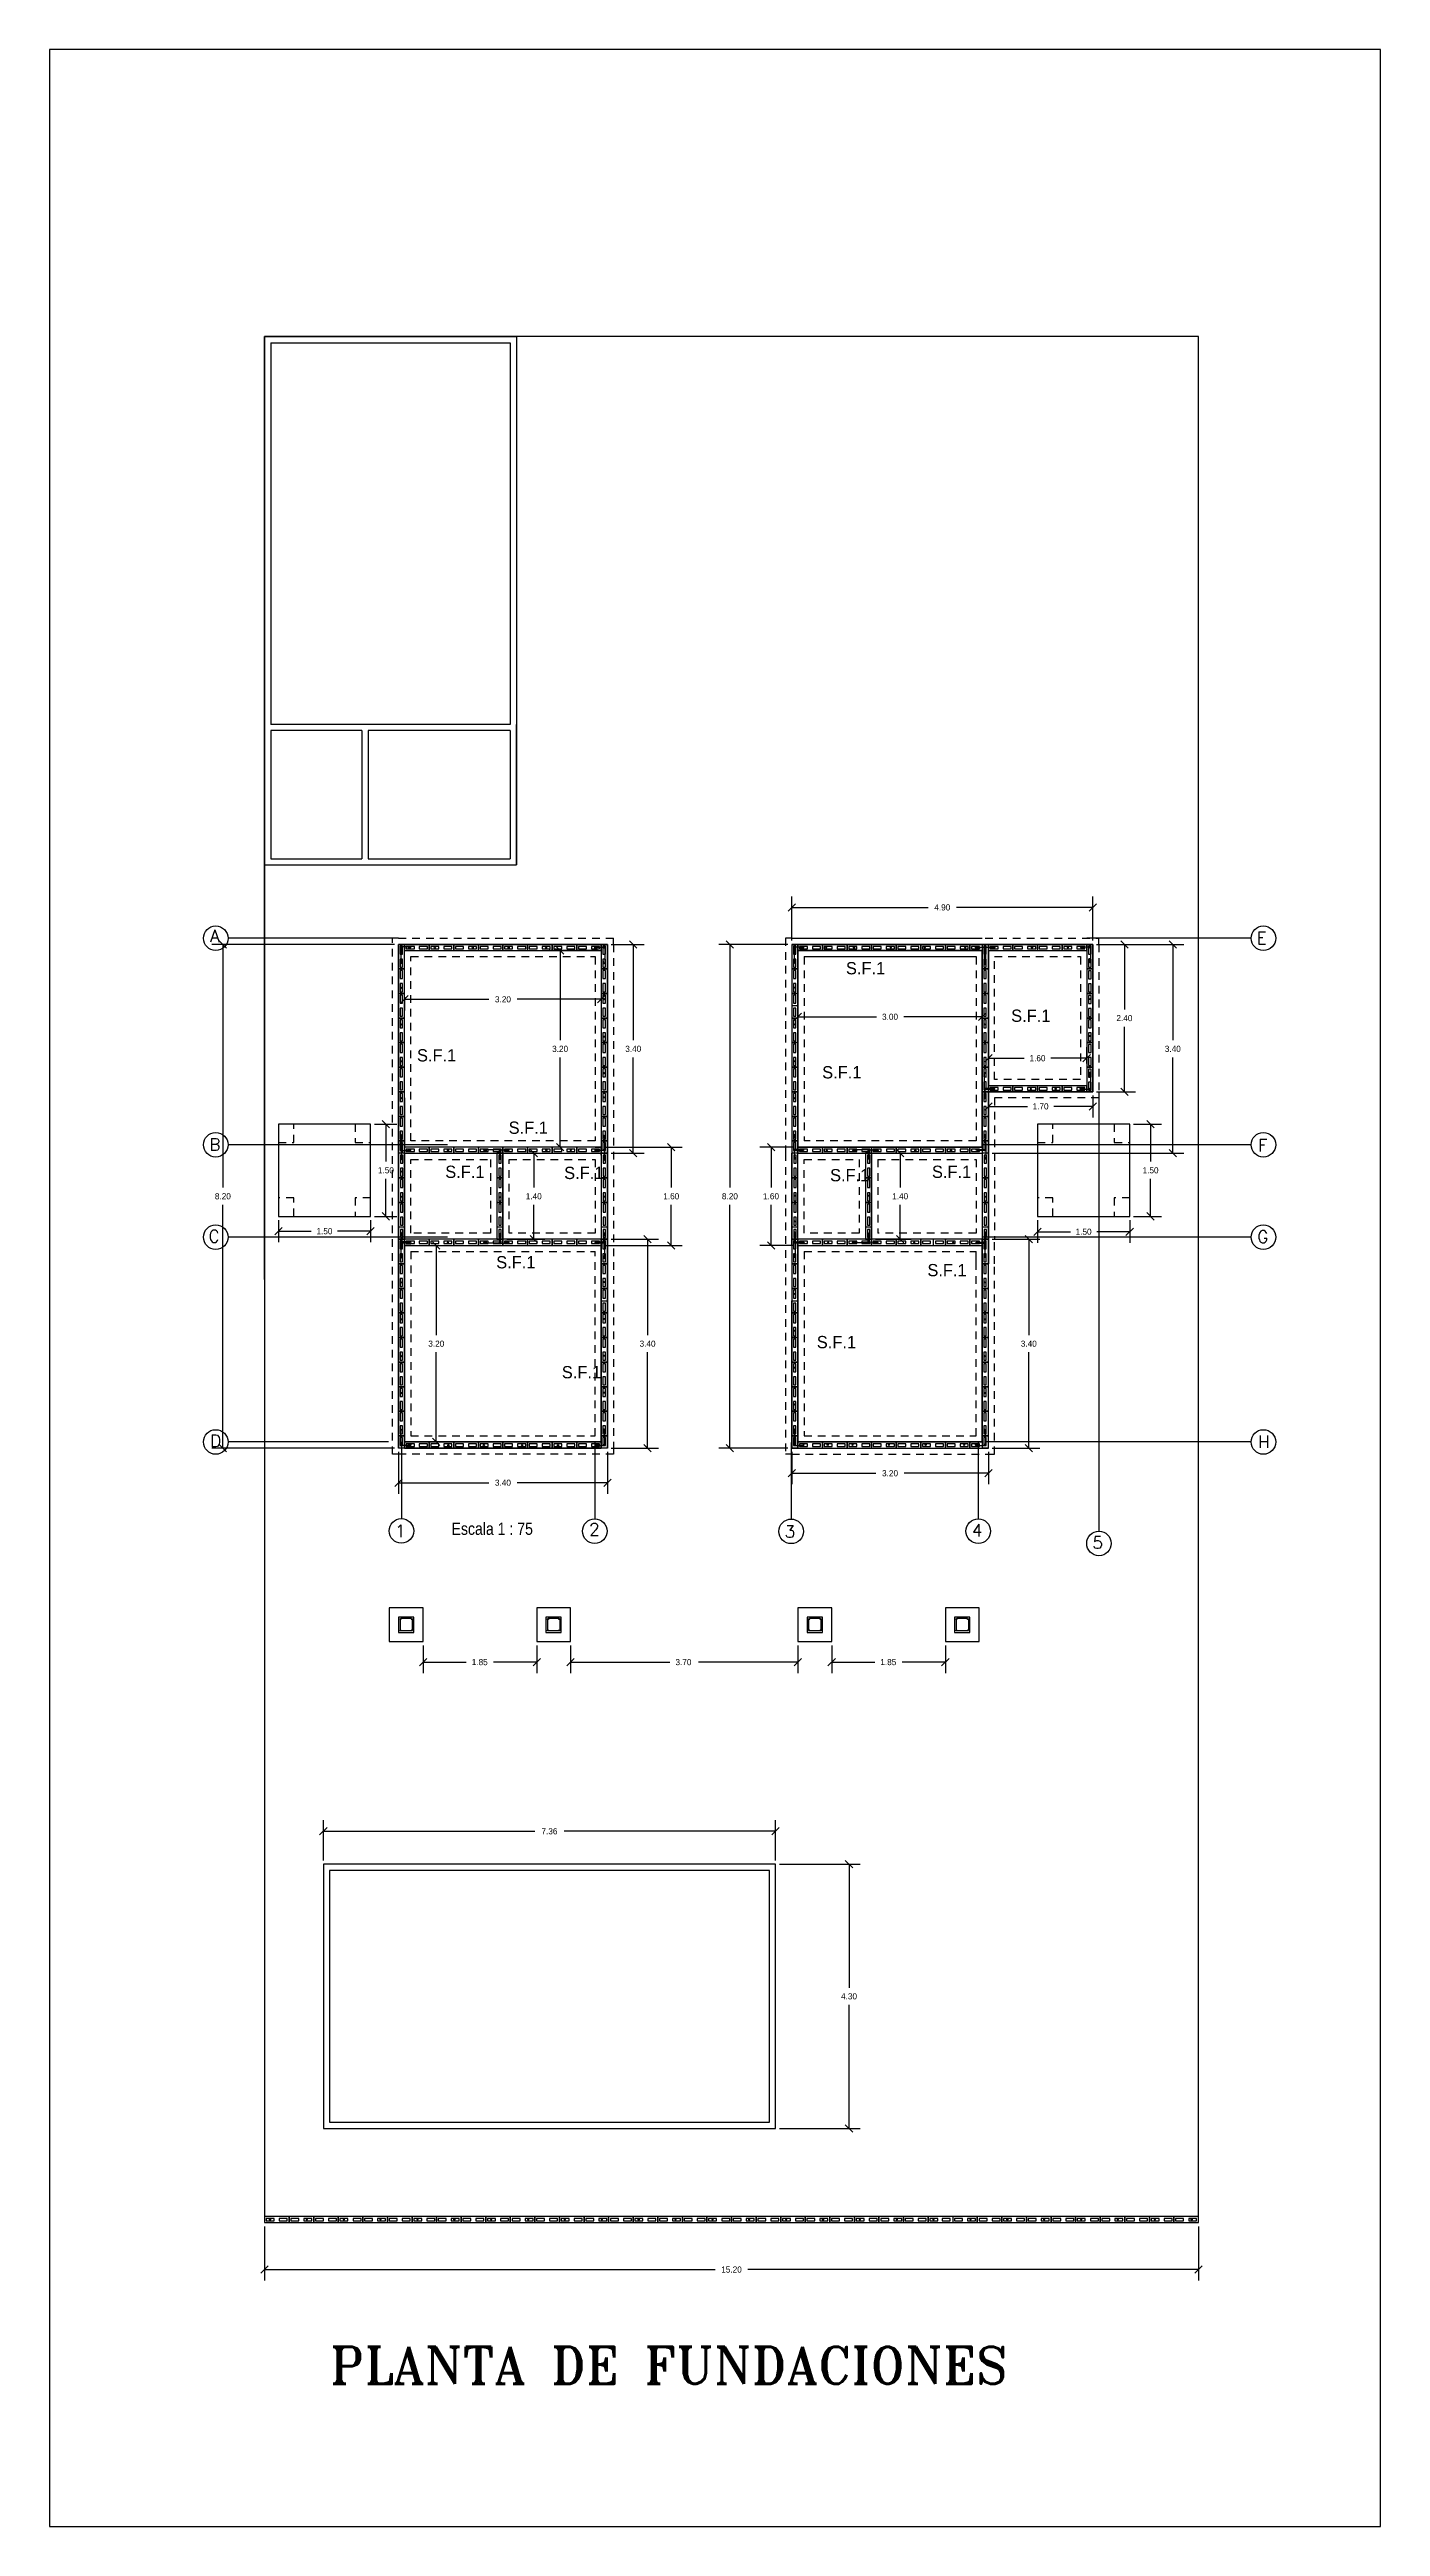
# Model space of a CAD drawing. Extents: x -52 to 126, y -84 to 6.
# Drawn here: x -51.66 to -30, y -47.53 to -7.21 of the extents above; entities that cross this region are included whole.
import ezdxf
from ezdxf.enums import TextEntityAlignment as Align

# ---------------------------------------------------------------- set-up
doc = ezdxf.new("R2010")
doc.units = 0
doc.header["$MEASUREMENT"] = 0
doc.linetypes.add('HIDDEN2', pattern=[0.1875, 0.125, -0.0625])
doc.layers.get('0').update_dxf_attribs({"linetype": 'CONTINUOUS'})
doc.layers.get('DEFPOINTS').update_dxf_attribs({"linetype": 'CONTINUOUS'})
for name, color, linetype in [('DIMENSIONES', 2, 'CONTINUOUS'), ('FLECHAS', 8, 'CONTINUOUS'), ('LADRILLO', 8, 'CONTINUOUS'), ('MARCO', 1, 'CONTINUOUS'), ('PAREDES', 7, 'CONTINUOUS'), ('PISCINA', 4, 'CONTINUOUS'), ('REFUERZO', 3, 'CONTINUOUS'), ('TERRENO', 3, 'CONTINUOUS'), ('TEXTOS', 3, 'CONTINUOUS')]:
    doc.layers.add(name, color=color, linetype=linetype)
doc.styles.add('CITYBLUEPRINT', font='CIBT____.PFB', dxfattribs={"height": 0.2})
doc.styles.add('ROMANS', font='romans', dxfattribs={"height": 0.2})
doc.styles.add('ROMANT', font='romant', dxfattribs={"width": 2, "height": 0.4})
doc.styles.add('STYLE1', font='ARIALN.TTF', dxfattribs={"height": 0.2})
doc.dimstyles.get("Standard").update_dxf_attribs({"dimtxt": 0.18, "dimasz": 0.18, "dimexe": 0.18, "dimexo": 0.0625, "dimgap": 0.09, "dimtad": 0, "dimtih": 1, "dimtoh": 1, "dimzin": 0, "dimtxsty": 'CITYBLUEPRINT', "dimcen": 0.09, "dimazin": 3, "dimtfac": 1, "dimtofl": 0, "dimtmove": 0, "dimatfit": 3, "dimtolj": 1, "dimtzin": 0})

msp = doc.modelspace()

# ---------------------------------------------------------------- texts
at = {"layer": 'DIMENSIONES', "style": 'STYLE1'}
msp.add_text('Escala 1 : 75', height=0.2, dxfattribs=at).set_placement((-45.116, -31.389))
at = {"layer": 'MARCO', "style": 'ROMANS'}
for s, p in [('A', (-49.045, -21.739)), ('E', (-32.014, -21.772)), ('B', (-49.058, -25.135)), ('F', (-31.99, -25.146)), ('C', (-49.071, -26.628)), ('G', (-32.002, -26.636)), ('D', (-49.045, -29.958)), ('H', (-31.99, -29.974)), ('1', (-46.037, -31.427)), ('2', (-42.876, -31.401)), ('3', (-39.694, -31.434)), ('4', (-36.648, -31.413)), ('5', (-34.684, -31.613))]:
    msp.add_text(s, height=0.2, dxfattribs=at).set_placement(p)
at = {"layer": 'TEXTOS'}
for s, height, style, p in [('S.F.1', 0.2, 'CITYBLUEPRINT', (-38.697, -22.265)), ('S.F.1', 0.2, 'CITYBLUEPRINT', (-36.008, -23.038)), ('S.F.1', 0.2, 'CITYBLUEPRINT', (-45.678, -23.683)), ('S.F.1', 0.2, 'CITYBLUEPRINT', (-39.084, -23.959)), ('S.F.1', 0.2, 'CITYBLUEPRINT', (-44.186, -24.861)), ('S.F.1', 0.2, 'CITYBLUEPRINT', (-45.218, -25.579)), ('S.F.1', 0.2, 'CITYBLUEPRINT', (-43.283, -25.597)), ('S.F.1', 0.2, 'CITYBLUEPRINT', (-37.297, -25.579)), ('S.F.1', 0.2, 'CITYBLUEPRINT', (-38.955, -25.634)), ('S.F.1', 0.2, 'CITYBLUEPRINT', (-44.389, -27.051)), ('S.F.1', 0.2, 'CITYBLUEPRINT', (-37.371, -27.18)), ('S.F.1', 0.2, 'CITYBLUEPRINT', (-39.171, -28.351)), ('S.F.1', 0.2, 'CITYBLUEPRINT', (-43.321, -28.841)), ('PLANTA DE FUNDACIONES', 0.6, 'ROMANT', (-47.095, -45.207))]:
    msp.add_text(s, height=height, dxfattribs=dict(at, style=style)).set_placement(p)

# ---------------------------------------------------------------- blocks, each defined once
blk = doc.blocks.new('*D65')
at = {"color": 0, "linetype": 'BYBLOCK'}
for p, q in [((-45.979, -30.039), (-45.979, -30.72)), ((-42.579, -30.039), (-42.579, -30.72)), ((-46.039, -30.6), (-45.919, -30.48)), ((-45.979, -30.54), (-44.511, -30.54)), ((-42.579, -30.54), (-44.047, -30.54)), ((-42.639, -30.6), (-42.519, -30.48))]:
    blk.add_line(p, q, dxfattribs=at)
at = {"layer": 'DEFPOINTS', "color": 0, "linetype": 'BYBLOCK'}
for p in [(-45.979, -29.977), (-42.579, -29.977), (-42.579, -30.54)]:
    blk.add_point(p, dxfattribs=at)
at = {"color": 0, "linetype": 'BYBLOCK'}
blk.add_text('3.40', height=0.1, dxfattribs=at).set_placement((-44.279, -30.54), align=Align.MIDDLE_CENTER)
blk = doc.blocks.new('*D66')
at = {"color": 0, "linetype": 'BYBLOCK'}
for p, q in [((-48.777, -21.837), (-48.897, -21.717)), ((-46.042, -21.777), (-49.017, -21.777)), ((-48.837, -21.777), (-48.837, -25.737)), ((-48.837, -29.977), (-48.837, -26.017)), ((-46.042, -29.977), (-49.017, -29.977)), ((-48.777, -30.037), (-48.897, -29.917))]:
    blk.add_line(p, q, dxfattribs=at)
at = {"layer": 'DEFPOINTS', "color": 0, "linetype": 'BYBLOCK'}
for p in [(-45.979, -21.777), (-48.837, -29.977), (-45.979, -29.977)]:
    blk.add_point(p, dxfattribs=at)
at = {"color": 0, "linetype": 'BYBLOCK'}
blk.add_text('8.20', height=0.1, dxfattribs=at).set_placement((-48.837, -25.877), align=Align.MIDDLE_CENTER)
blk = doc.blocks.new('*D67')
at = {"color": 0, "linetype": 'BYBLOCK'}
for p, q in [((-42.098, -21.837), (-42.218, -21.717)), ((-42.517, -21.777), (-41.978, -21.777)), ((-42.158, -21.777), (-42.158, -23.337)), ((-42.158, -25.177), (-42.158, -23.617)), ((-42.517, -25.177), (-41.978, -25.177)), ((-42.098, -25.237), (-42.218, -25.117))]:
    blk.add_line(p, q, dxfattribs=at)
at = {"layer": 'DEFPOINTS', "color": 0, "linetype": 'BYBLOCK'}
for p in [(-42.579, -21.777), (-42.579, -25.177), (-42.158, -25.177)]:
    blk.add_point(p, dxfattribs=at)
at = {"color": 0, "linetype": 'BYBLOCK'}
blk.add_text('3.40', height=0.1, dxfattribs=at).set_placement((-42.158, -23.477), align=Align.MIDDLE_CENTER)
blk = doc.blocks.new('*D68')
at = {"color": 0, "linetype": 'BYBLOCK'}
for p, q in [((-42.517, -26.577), (-41.745, -26.577)), ((-41.865, -26.637), (-41.985, -26.517)), ((-41.925, -26.577), (-41.925, -28.137)), ((-41.925, -29.977), (-41.925, -28.417)), ((-42.517, -29.977), (-41.745, -29.977)), ((-41.865, -30.037), (-41.985, -29.917))]:
    blk.add_line(p, q, dxfattribs=at)
at = {"layer": 'DEFPOINTS', "color": 0, "linetype": 'BYBLOCK'}
for p in [(-42.579, -26.577), (-42.579, -29.977), (-41.925, -29.977)]:
    blk.add_point(p, dxfattribs=at)
at = {"color": 0, "linetype": 'BYBLOCK'}
blk.add_text('3.40', height=0.1, dxfattribs=at).set_placement((-41.925, -28.277), align=Align.MIDDLE_CENTER)
blk = doc.blocks.new('*D69')
at = {"color": 0, "linetype": 'BYBLOCK'}
for p, q in [((-42.742, -21.877), (-43.528, -21.877)), ((-43.288, -21.937), (-43.408, -21.817)), ((-43.348, -21.877), (-43.348, -23.337)), ((-43.348, -25.077), (-43.348, -23.617)), ((-42.742, -25.077), (-43.528, -25.077)), ((-43.288, -25.137), (-43.408, -25.017))]:
    blk.add_line(p, q, dxfattribs=at)
at = {"layer": 'DEFPOINTS', "color": 0, "linetype": 'BYBLOCK'}
for p in [(-42.679, -21.877), (-43.348, -25.077), (-42.679, -25.077)]:
    blk.add_point(p, dxfattribs=at)
at = {"color": 0, "linetype": 'BYBLOCK'}
blk.add_text('3.20', height=0.1, dxfattribs=at).set_placement((-43.348, -23.477), align=Align.MIDDLE_CENTER)
blk = doc.blocks.new('*D70')
at = {"color": 0, "linetype": 'BYBLOCK'}
for p, q in [((-44.217, -25.177), (-43.598, -25.177)), ((-43.718, -25.237), (-43.838, -25.117)), ((-43.778, -25.177), (-43.778, -25.737)), ((-43.778, -26.577), (-43.778, -26.017)), ((-44.217, -26.577), (-43.598, -26.577)), ((-43.718, -26.637), (-43.838, -26.517))]:
    blk.add_line(p, q, dxfattribs=at)
at = {"layer": 'DEFPOINTS', "color": 0, "linetype": 'BYBLOCK'}
for p in [(-44.279, -25.177), (-44.279, -26.577), (-43.778, -26.577)]:
    blk.add_point(p, dxfattribs=at)
at = {"color": 0, "linetype": 'BYBLOCK'}
blk.add_text('1.40', height=0.1, dxfattribs=at).set_placement((-43.778, -25.877), align=Align.MIDDLE_CENTER)
blk = doc.blocks.new('*D71')
at = {"color": 0, "linetype": 'BYBLOCK'}
for p, q in [((-45.817, -26.677), (-45.184, -26.677)), ((-45.304, -26.737), (-45.424, -26.617)), ((-45.364, -26.677), (-45.364, -28.137)), ((-45.364, -29.877), (-45.364, -28.417)), ((-45.304, -29.937), (-45.424, -29.817)), ((-45.817, -29.877), (-45.184, -29.877))]:
    blk.add_line(p, q, dxfattribs=at)
at = {"layer": 'DEFPOINTS', "color": 0, "linetype": 'BYBLOCK'}
for p in [(-45.879, -26.677), (-45.879, -29.877), (-45.364, -29.877)]:
    blk.add_point(p, dxfattribs=at)
at = {"color": 0, "linetype": 'BYBLOCK'}
blk.add_text('3.20', height=0.1, dxfattribs=at).set_placement((-45.364, -28.277), align=Align.MIDDLE_CENTER)
blk = doc.blocks.new('*D72')
at = {"color": 0, "linetype": 'BYBLOCK'}
for p, q in [((-46.371, -24.704), (-46.004, -24.704)), ((-46.124, -24.764), (-46.244, -24.644)), ((-46.184, -24.704), (-46.184, -25.314)), ((-46.184, -26.204), (-46.184, -25.594)), ((-46.371, -26.204), (-46.004, -26.204)), ((-46.124, -26.264), (-46.244, -26.144))]:
    blk.add_line(p, q, dxfattribs=at)
at = {"layer": 'DEFPOINTS', "color": 0, "linetype": 'BYBLOCK'}
for p in [(-46.434, -24.704), (-46.434, -26.204), (-46.184, -26.204)]:
    blk.add_point(p, dxfattribs=at)
at = {"color": 0, "linetype": 'BYBLOCK'}
blk.add_text('1.50', height=0.1, dxfattribs=at).set_placement((-46.184, -25.454), align=Align.MIDDLE_CENTER)
blk = doc.blocks.new('*D73')
at = {"color": 0, "linetype": 'BYBLOCK'}
for p, q in [((-47.994, -26.506), (-47.874, -26.386)), ((-47.934, -26.266), (-47.934, -26.626)), ((-47.934, -26.446), (-47.399, -26.446)), ((-46.434, -26.446), (-46.969, -26.446)), ((-46.494, -26.506), (-46.374, -26.386)), ((-46.434, -26.266), (-46.434, -26.626))]:
    blk.add_line(p, q, dxfattribs=at)
at = {"layer": 'DEFPOINTS', "color": 0, "linetype": 'BYBLOCK'}
for p in [(-47.934, -26.204), (-46.434, -26.204), (-47.934, -26.446)]:
    blk.add_point(p, dxfattribs=at)
at = {"color": 0, "linetype": 'BYBLOCK'}
blk.add_text('1.50', height=0.1, dxfattribs=at).set_placement((-47.184, -26.446), align=Align.MIDDLE_CENTER)
blk = doc.blocks.new('*D75')
at = {"color": 0, "linetype": 'BYBLOCK'}
for p, q in [((-40.525, -21.837), (-40.645, -21.717)), ((-39.642, -21.777), (-40.765, -21.777)), ((-40.585, -21.777), (-40.585, -25.737)), ((-40.585, -29.977), (-40.585, -26.017)), ((-39.642, -29.977), (-40.765, -29.977)), ((-40.525, -30.037), (-40.645, -29.917))]:
    blk.add_line(p, q, dxfattribs=at)
at = {"layer": 'DEFPOINTS', "color": 0, "linetype": 'BYBLOCK'}
for p in [(-39.579, -21.777), (-40.585, -29.977), (-39.579, -29.977)]:
    blk.add_point(p, dxfattribs=at)
at = {"color": 0, "linetype": 'BYBLOCK'}
blk.add_text('8.20', height=0.1, dxfattribs=at).set_placement((-40.585, -25.877), align=Align.MIDDLE_CENTER)
blk = doc.blocks.new('*D76')
at = {"color": 0, "linetype": 'BYBLOCK'}
for p, q in [((-45.939, -22.731), (-45.819, -22.611)), ((-45.879, -22.639), (-45.879, -22.851)), ((-45.879, -22.671), (-44.511, -22.671)), ((-42.679, -22.671), (-44.047, -22.671)), ((-42.739, -22.731), (-42.619, -22.611)), ((-42.679, -22.639), (-42.679, -22.851))]:
    blk.add_line(p, q, dxfattribs=at)
at = {"layer": 'DEFPOINTS', "color": 0, "linetype": 'BYBLOCK'}
for p in [(-45.879, -22.577), (-42.679, -22.577), (-45.879, -22.671)]:
    blk.add_point(p, dxfattribs=at)
at = {"color": 0, "linetype": 'BYBLOCK'}
blk.add_text('3.20', height=0.1, dxfattribs=at).set_placement((-44.279, -22.671), align=Align.MIDDLE_CENTER)
blk = doc.blocks.new('*D77')
at = {"color": 0, "linetype": 'BYBLOCK'}
for p, q in [((-39.579, -30.039), (-39.579, -30.566)), ((-36.379, -30.039), (-36.379, -30.566)), ((-39.639, -30.446), (-39.519, -30.326)), ((-39.579, -30.386), (-38.211, -30.386)), ((-36.379, -30.386), (-37.747, -30.386)), ((-36.439, -30.446), (-36.319, -30.326))]:
    blk.add_line(p, q, dxfattribs=at)
at = {"layer": 'DEFPOINTS', "color": 0, "linetype": 'BYBLOCK'}
for p in [(-39.579, -29.977), (-36.379, -29.977), (-36.379, -30.386)]:
    blk.add_point(p, dxfattribs=at)
at = {"color": 0, "linetype": 'BYBLOCK'}
blk.add_text('3.20', height=0.1, dxfattribs=at).set_placement((-37.979, -30.386), align=Align.MIDDLE_CENTER)
blk = doc.blocks.new('*D78')
at = {"color": 0, "linetype": 'BYBLOCK'}
for p, q in [((-36.317, -26.577), (-35.541, -26.577)), ((-35.661, -26.637), (-35.781, -26.517)), ((-35.721, -26.577), (-35.721, -28.137)), ((-35.721, -29.977), (-35.721, -28.417)), ((-36.317, -29.977), (-35.541, -29.977)), ((-35.661, -30.037), (-35.781, -29.917))]:
    blk.add_line(p, q, dxfattribs=at)
at = {"layer": 'DEFPOINTS', "color": 0, "linetype": 'BYBLOCK'}
for p in [(-36.379, -26.577), (-36.379, -29.977), (-35.721, -29.977)]:
    blk.add_point(p, dxfattribs=at)
at = {"color": 0, "linetype": 'BYBLOCK'}
blk.add_text('3.40', height=0.1, dxfattribs=at).set_placement((-35.721, -28.277), align=Align.MIDDLE_CENTER)
blk = doc.blocks.new('*D79')
at = {"color": 0, "linetype": 'BYBLOCK'}
for p, q in [((-33.317, -21.837), (-33.437, -21.717)), ((-34.617, -21.777), (-33.197, -21.777)), ((-33.377, -21.777), (-33.377, -23.337)), ((-33.377, -25.177), (-33.377, -23.617)), ((-36.317, -25.177), (-33.197, -25.177)), ((-33.317, -25.237), (-33.437, -25.117))]:
    blk.add_line(p, q, dxfattribs=at)
at = {"layer": 'DEFPOINTS', "color": 0, "linetype": 'BYBLOCK'}
for p in [(-34.679, -21.777), (-33.377, -21.777), (-36.379, -25.177)]:
    blk.add_point(p, dxfattribs=at)
at = {"color": 0, "linetype": 'BYBLOCK'}
blk.add_text('3.40', height=0.1, dxfattribs=at).set_placement((-33.377, -23.477), align=Align.MIDDLE_CENTER)
blk = doc.blocks.new('*D80')
at = {"color": 0, "linetype": 'BYBLOCK'}
for p, q in [((-34.105, -21.837), (-34.225, -21.717)), ((-34.617, -21.777), (-33.985, -21.777)), ((-34.165, -21.777), (-34.165, -22.837)), ((-34.165, -24.177), (-34.165, -23.117)), ((-34.617, -24.177), (-33.985, -24.177)), ((-34.105, -24.237), (-34.225, -24.117))]:
    blk.add_line(p, q, dxfattribs=at)
at = {"layer": 'DEFPOINTS', "color": 0, "linetype": 'BYBLOCK'}
for p in [(-34.679, -21.777), (-34.679, -24.177), (-34.165, -24.177)]:
    blk.add_point(p, dxfattribs=at)
at = {"color": 0, "linetype": 'BYBLOCK'}
blk.add_text('2.40', height=0.1, dxfattribs=at).set_placement((-34.165, -22.977), align=Align.MIDDLE_CENTER)
blk = doc.blocks.new('*D81')
at = {"color": 0, "linetype": 'BYBLOCK'}
for p, q in [((-36.439, -24.474), (-36.319, -24.354)), ((-36.379, -24.239), (-36.379, -24.594)), ((-36.379, -24.414), (-35.744, -24.414)), ((-34.679, -24.414), (-35.314, -24.414)), ((-34.739, -24.474), (-34.619, -24.354)), ((-34.679, -24.239), (-34.679, -24.594))]:
    blk.add_line(p, q, dxfattribs=at)
at = {"layer": 'DEFPOINTS', "color": 0, "linetype": 'BYBLOCK'}
for p in [(-36.379, -24.177), (-34.679, -24.177), (-34.679, -24.414)]:
    blk.add_point(p, dxfattribs=at)
at = {"color": 0, "linetype": 'BYBLOCK'}
blk.add_text('1.70', height=0.1, dxfattribs=at).set_placement((-35.529, -24.414), align=Align.MIDDLE_CENTER)
blk = doc.blocks.new('*D82')
at = {"color": 0, "linetype": 'BYBLOCK'}
for p, q in [((-36.439, -23.69), (-36.319, -23.57)), ((-36.379, -23.714), (-36.379, -23.45)), ((-36.379, -23.63), (-35.794, -23.63)), ((-34.779, -23.63), (-35.364, -23.63)), ((-34.839, -23.69), (-34.719, -23.57)), ((-34.779, -23.714), (-34.779, -23.45))]:
    blk.add_line(p, q, dxfattribs=at)
at = {"layer": 'DEFPOINTS', "color": 0, "linetype": 'BYBLOCK'}
for p in [(-36.379, -23.777), (-34.779, -23.63), (-34.779, -23.777)]:
    blk.add_point(p, dxfattribs=at)
at = {"color": 0, "linetype": 'BYBLOCK'}
blk.add_text('1.60', height=0.1, dxfattribs=at).set_placement((-35.579, -23.63), align=Align.MIDDLE_CENTER)
blk = doc.blocks.new('*D83')
at = {"color": 0, "linetype": 'BYBLOCK'}
for p, q in [((-39.539, -23.015), (-39.419, -22.895)), ((-39.479, -22.639), (-39.479, -23.135)), ((-39.479, -22.955), (-38.202, -22.955)), ((-36.479, -22.955), (-37.756, -22.955)), ((-36.539, -23.015), (-36.419, -22.895)), ((-36.479, -22.639), (-36.479, -23.135))]:
    blk.add_line(p, q, dxfattribs=at)
at = {"layer": 'DEFPOINTS', "color": 0, "linetype": 'BYBLOCK'}
for p in [(-39.479, -22.577), (-36.479, -22.577), (-39.479, -22.955)]:
    blk.add_point(p, dxfattribs=at)
at = {"color": 0, "linetype": 'BYBLOCK'}
blk.add_text('3.00', height=0.1, dxfattribs=at).set_placement((-37.979, -22.955), align=Align.MIDDLE_CENTER)
blk = doc.blocks.new('*D84')
at = {"color": 0, "linetype": 'BYBLOCK'}
for p, q in [((-38.217, -25.177), (-37.634, -25.177)), ((-37.754, -25.237), (-37.874, -25.117)), ((-37.814, -25.177), (-37.814, -25.737)), ((-37.814, -26.577), (-37.814, -26.017)), ((-38.217, -26.577), (-37.634, -26.577)), ((-37.754, -26.637), (-37.874, -26.517))]:
    blk.add_line(p, q, dxfattribs=at)
at = {"layer": 'DEFPOINTS', "color": 0, "linetype": 'BYBLOCK'}
for p in [(-38.279, -25.177), (-38.279, -26.577), (-37.814, -26.577)]:
    blk.add_point(p, dxfattribs=at)
at = {"color": 0, "linetype": 'BYBLOCK'}
blk.add_text('1.40', height=0.1, dxfattribs=at).set_placement((-37.814, -25.877), align=Align.MIDDLE_CENTER)
blk = doc.blocks.new('*D85')
at = {"color": 0, "linetype": 'BYBLOCK'}
for p, q in [((-39.639, -21.235), (-39.519, -21.115)), ((-39.579, -21.714), (-39.579, -20.995)), ((-39.579, -21.175), (-37.361, -21.175)), ((-34.679, -21.175), (-36.897, -21.175)), ((-34.739, -21.235), (-34.619, -21.115)), ((-34.679, -21.714), (-34.679, -20.995))]:
    blk.add_line(p, q, dxfattribs=at)
at = {"layer": 'DEFPOINTS', "color": 0, "linetype": 'BYBLOCK'}
for p in [(-34.679, -21.175), (-39.579, -21.777), (-34.679, -21.777)]:
    blk.add_point(p, dxfattribs=at)
at = {"color": 0, "linetype": 'BYBLOCK'}
blk.add_text('4.90', height=0.1, dxfattribs=at).set_placement((-37.129, -21.175), align=Align.MIDDLE_CENTER)
blk = doc.blocks.new('*D86')
at = {"color": 0, "linetype": 'BYBLOCK'}
for p, q in [((-35.639, -26.514), (-35.519, -26.394)), ((-35.579, -26.266), (-35.579, -26.634)), ((-35.579, -26.454), (-35.044, -26.454)), ((-34.079, -26.454), (-34.614, -26.454)), ((-34.139, -26.514), (-34.019, -26.394)), ((-34.079, -26.266), (-34.079, -26.634))]:
    blk.add_line(p, q, dxfattribs=at)
at = {"layer": 'DEFPOINTS', "color": 0, "linetype": 'BYBLOCK'}
for p in [(-35.579, -26.204), (-34.079, -26.204), (-34.079, -26.454)]:
    blk.add_point(p, dxfattribs=at)
at = {"color": 0, "linetype": 'BYBLOCK'}
blk.add_text('1.50', height=0.1, dxfattribs=at).set_placement((-34.829, -26.454), align=Align.MIDDLE_CENTER)
blk = doc.blocks.new('*D87')
at = {"color": 0, "linetype": 'BYBLOCK'}
for p, q in [((-34.016, -24.704), (-33.559, -24.704)), ((-33.679, -24.764), (-33.799, -24.644)), ((-33.739, -24.704), (-33.739, -25.314)), ((-33.739, -26.204), (-33.739, -25.594)), ((-34.016, -26.204), (-33.559, -26.204)), ((-33.679, -26.264), (-33.799, -26.144))]:
    blk.add_line(p, q, dxfattribs=at)
at = {"layer": 'DEFPOINTS', "color": 0, "linetype": 'BYBLOCK'}
for p in [(-34.079, -24.704), (-34.079, -26.204), (-33.739, -26.204)]:
    blk.add_point(p, dxfattribs=at)
at = {"color": 0, "linetype": 'BYBLOCK'}
blk.add_text('1.50', height=0.1, dxfattribs=at).set_placement((-33.739, -25.454), align=Align.MIDDLE_CENTER)
blk = doc.blocks.new('*D88')
at = {"color": 0, "linetype": 'BYBLOCK'}
for p, q in [((-39.542, -25.077), (-40.096, -25.077)), ((-39.856, -25.137), (-39.976, -25.017)), ((-39.916, -25.077), (-39.916, -25.737)), ((-39.916, -26.677), (-39.916, -26.017)), ((-39.542, -26.677), (-40.096, -26.677)), ((-39.856, -26.737), (-39.976, -26.617))]:
    blk.add_line(p, q, dxfattribs=at)
at = {"layer": 'DEFPOINTS', "color": 0, "linetype": 'BYBLOCK'}
for p in [(-39.479, -25.077), (-39.916, -26.677), (-39.479, -26.677)]:
    blk.add_point(p, dxfattribs=at)
at = {"color": 0, "linetype": 'BYBLOCK'}
blk.add_text('1.60', height=0.1, dxfattribs=at).set_placement((-39.916, -25.877), align=Align.MIDDLE_CENTER)
blk = doc.blocks.new('*D89')
at = {"color": 0, "linetype": 'BYBLOCK'}
for p, q in [((-42.617, -25.077), (-41.36, -25.077)), ((-41.48, -25.137), (-41.6, -25.017)), ((-41.54, -25.077), (-41.54, -25.737)), ((-41.54, -26.677), (-41.54, -26.017)), ((-42.617, -26.677), (-41.36, -26.677)), ((-41.48, -26.737), (-41.6, -26.617))]:
    blk.add_line(p, q, dxfattribs=at)
at = {"layer": 'DEFPOINTS', "color": 0, "linetype": 'BYBLOCK'}
for p in [(-42.679, -25.077), (-42.679, -26.677), (-41.54, -26.677)]:
    blk.add_point(p, dxfattribs=at)
at = {"color": 0, "linetype": 'BYBLOCK'}
blk.add_text('1.60', height=0.1, dxfattribs=at).set_placement((-41.54, -25.877), align=Align.MIDDLE_CENTER)
blk = doc.blocks.new('*D90')
at = {"color": 0, "linetype": 'BYBLOCK'}
for p, q in [((-48.159, -42.646), (-48.159, -43.528)), ((-32.959, -42.646), (-32.959, -43.528)), ((-48.219, -43.408), (-48.099, -43.288)), ((-48.159, -43.348), (-40.824, -43.348)), ((-32.959, -43.348), (-40.294, -43.348)), ((-33.019, -43.408), (-32.899, -43.288))]:
    blk.add_line(p, q, dxfattribs=at)
at = {"layer": 'DEFPOINTS', "color": 0, "linetype": 'BYBLOCK'}
for p in [(-48.159, -42.583), (-32.959, -42.583), (-32.959, -43.348)]:
    blk.add_point(p, dxfattribs=at)
at = {"color": 0, "linetype": 'BYBLOCK'}
blk.add_text('15.20', height=0.1, dxfattribs=at).set_placement((-40.559, -43.348), align=Align.MIDDLE_CENTER)
blk = doc.blocks.new('*D91')
at = {"color": 0, "linetype": 'BYBLOCK'}
for p, q in [((-38.587, -36.81), (-38.707, -36.69)), ((-39.779, -36.75), (-38.467, -36.75)), ((-38.647, -36.75), (-38.647, -38.76)), ((-38.647, -41.05), (-38.647, -39.04)), ((-39.779, -41.05), (-38.467, -41.05)), ((-38.587, -41.11), (-38.707, -40.99))]:
    blk.add_line(p, q, dxfattribs=at)
at = {"layer": 'DEFPOINTS', "color": 0, "linetype": 'BYBLOCK'}
for p in [(-39.842, -36.75), (-39.842, -41.05), (-38.647, -41.05)]:
    blk.add_point(p, dxfattribs=at)
at = {"color": 0, "linetype": 'BYBLOCK'}
blk.add_text('4.30', height=0.1, dxfattribs=at).set_placement((-38.647, -38.9), align=Align.MIDDLE_CENTER)
blk = doc.blocks.new('*D92')
at = {"color": 0, "linetype": 'BYBLOCK'}
for p, q in [((-47.262, -36.274), (-47.142, -36.154)), ((-47.202, -36.688), (-47.202, -36.034)), ((-47.202, -36.214), (-43.762, -36.214)), ((-39.842, -36.214), (-43.282, -36.214)), ((-39.902, -36.274), (-39.782, -36.154)), ((-39.842, -36.688), (-39.842, -36.034))]:
    blk.add_line(p, q, dxfattribs=at)
at = {"layer": 'DEFPOINTS', "color": 0, "linetype": 'BYBLOCK'}
for p in [(-39.842, -36.214), (-47.202, -36.75), (-39.842, -36.75)]:
    blk.add_point(p, dxfattribs=at)
at = {"color": 0, "linetype": 'BYBLOCK'}
blk.add_text('7.36', height=0.1, dxfattribs=at).set_placement((-43.522, -36.214), align=Align.MIDDLE_CENTER)
blk = doc.blocks.new('*D189')
at = {"color": 0, "linetype": 'BYBLOCK'}
for p, q in [((-45.639, -33.52), (-45.519, -33.4)), ((-45.579, -33.189), (-45.579, -33.64)), ((-45.579, -33.46), (-44.877, -33.46)), ((-43.729, -33.46), (-44.431, -33.46)), ((-43.789, -33.52), (-43.669, -33.4)), ((-43.729, -33.189), (-43.729, -33.64))]:
    blk.add_line(p, q, dxfattribs=at)
at = {"layer": 'DEFPOINTS', "color": 0, "linetype": 'BYBLOCK'}
for p in [(-45.579, -33.127), (-43.729, -33.127), (-43.729, -33.46)]:
    blk.add_point(p, dxfattribs=at)
at = {"color": 0, "linetype": 'BYBLOCK'}
blk.add_text('1.85', height=0.1, dxfattribs=at).set_placement((-44.787, -33.51))
blk = doc.blocks.new('*D190')
at = {"color": 0, "linetype": 'BYBLOCK'}
for p, q in [((-43.239, -33.52), (-43.119, -33.4)), ((-43.179, -33.189), (-43.179, -33.64)), ((-43.179, -33.46), (-41.561, -33.46)), ((-39.479, -33.46), (-41.097, -33.46)), ((-39.539, -33.52), (-39.419, -33.4)), ((-39.479, -33.189), (-39.479, -33.64))]:
    blk.add_line(p, q, dxfattribs=at)
at = {"layer": 'DEFPOINTS', "color": 0, "linetype": 'BYBLOCK'}
for p in [(-43.179, -33.127), (-39.479, -33.127), (-39.479, -33.46)]:
    blk.add_point(p, dxfattribs=at)
at = {"color": 0, "linetype": 'BYBLOCK'}
blk.add_text('3.70', height=0.1, dxfattribs=at).set_placement((-41.471, -33.51))
blk = doc.blocks.new('*D191')
at = {"color": 0, "linetype": 'BYBLOCK'}
for p, q in [((-38.989, -33.52), (-38.869, -33.4)), ((-38.929, -33.189), (-38.929, -33.64)), ((-38.929, -33.46), (-38.227, -33.46)), ((-37.079, -33.46), (-37.781, -33.46)), ((-37.139, -33.52), (-37.019, -33.4)), ((-37.079, -33.189), (-37.079, -33.64))]:
    blk.add_line(p, q, dxfattribs=at)
at = {"layer": 'DEFPOINTS', "color": 0, "linetype": 'BYBLOCK'}
for p in [(-38.929, -33.127), (-37.079, -33.127), (-37.079, -33.46)]:
    blk.add_point(p, dxfattribs=at)
at = {"color": 0, "linetype": 'BYBLOCK'}
blk.add_text('1.85', height=0.1, dxfattribs=at).set_placement((-38.137, -33.51))

# ---------------------------------------------------------------- dimensions: what is measured, and where the dimension line sits
at = {"layer": 'DIMENSIONES'}
for base, p1, p2, picture, middle in [((-34.679, -21.175), (-39.579, -21.777), (-34.679, -21.777), '*D85', (-37.129, -21.175)), ((-45.879, -22.671), (-42.679, -22.577), (-45.879, -22.577), '*D76', (-44.279, -22.671)), ((-39.479, -22.955), (-36.479, -22.577), (-39.479, -22.577), '*D83', (-37.979, -22.955)), ((-34.779, -23.63), (-36.379, -23.777), (-34.779, -23.777), '*D82', (-35.579, -23.63)), ((-34.679, -24.414), (-36.379, -24.177), (-34.679, -24.177), '*D81', (-35.529, -24.414)), ((-47.934, -26.446), (-46.434, -26.204), (-47.934, -26.204), '*D73', (-47.184, -26.446)), ((-34.079, -26.454), (-35.579, -26.204), (-34.079, -26.204), '*D86', (-34.829, -26.454)), ((-42.579, -30.54), (-45.979, -29.977), (-42.579, -29.977), '*D65', (-44.279, -30.54)), ((-36.379, -30.386), (-39.579, -29.977), (-36.379, -29.977), '*D77', (-37.979, -30.386)), ((-39.842, -36.214), (-47.202, -36.75), (-39.842, -36.75), '*D92', (-43.522, -36.214)), ((-32.959, -43.348), (-48.159, -42.583), (-32.959, -42.583), '*D90', (-40.559, -43.348))]:
    dim = msp.add_linear_dim(base=base, p1=p1, p2=p2, dimstyle='Standard', dxfattribs=at)
    dim.commit()
    dim.dimension.update_dxf_attribs({"geometry": picture, "text_midpoint": middle})
for base, p1, p2, picture, middle in [((-48.837, -29.977), (-45.979, -21.777), (-45.979, -29.977), '*D66', (-48.837, -25.877)), ((-42.158, -25.177), (-42.579, -21.777), (-42.579, -25.177), '*D67', (-42.158, -23.477)), ((-40.585, -29.977), (-39.579, -21.777), (-39.579, -29.977), '*D75', (-40.585, -25.877)), ((-33.377, -21.777), (-36.379, -25.177), (-34.679, -21.777), '*D79', (-33.377, -23.477)), ((-34.165, -24.177), (-34.679, -21.777), (-34.679, -24.177), '*D80', (-34.165, -22.977)), ((-43.348, -25.077), (-42.679, -21.877), (-42.679, -25.077), '*D69', (-43.348, -23.477)), ((-46.184, -26.204), (-46.434, -24.704), (-46.434, -26.204), '*D72', (-46.184, -25.454)), ((-33.739, -26.204), (-34.079, -24.704), (-34.079, -26.204), '*D87', (-33.739, -25.454)), ((-43.778, -26.577), (-44.279, -25.177), (-44.279, -26.577), '*D70', (-43.778, -25.877)), ((-41.54, -26.677), (-42.679, -25.077), (-42.679, -26.677), '*D89', (-41.54, -25.877)), ((-39.916, -26.677), (-39.479, -25.077), (-39.479, -26.677), '*D88', (-39.916, -25.877)), ((-37.814, -26.577), (-38.279, -25.177), (-38.279, -26.577), '*D84', (-37.814, -25.877)), ((-41.925, -29.977), (-42.579, -26.577), (-42.579, -29.977), '*D68', (-41.925, -28.277)), ((-35.721, -29.977), (-36.379, -26.577), (-36.379, -29.977), '*D78', (-35.721, -28.277)), ((-45.364, -29.877), (-45.879, -26.677), (-45.879, -29.877), '*D71', (-45.364, -28.277)), ((-38.647, -41.05), (-39.842, -36.75), (-39.842, -41.05), '*D91', (-38.647, -38.9))]:
    dim = msp.add_linear_dim(base=base, p1=p1, p2=p2, angle=90, dimstyle='Standard', dxfattribs=at)
    dim.commit()
    dim.dimension.update_dxf_attribs({"geometry": picture, "text_midpoint": middle})
for base, p1, p2, picture, middle in [((-43.729, -33.46), (-45.579, -33.127), (-43.729, -33.127), '*D189', (-44.654, -33.46)), ((-39.479, -33.46), (-43.179, -33.127), (-39.479, -33.127), '*D190', (-41.329, -33.46)), ((-37.079, -33.46), (-38.929, -33.127), (-37.079, -33.127), '*D191', (-38.004, -33.46))]:
    dim = msp.add_linear_dim(base=base, p1=p1, p2=p2, dimstyle='STANDARD', override={"dimtxt": 0.1, "dimasz": 0, "dimdec": 2, "dimtsz": 0.06, "dimtdec": 2}, dxfattribs=at)
    dim.commit()
    dim.dimension.update_dxf_attribs({"geometry": picture, "text_midpoint": middle})

# ---------------------------------------------------------------- linework, layer by layer
at = {"layer": 'FLECHAS'}
for p, q in [((-46.079, -21.677), (-48.753, -21.677)), ((-32.103, -21.677), (-34.777, -21.677)), ((-34.579, -24.277), (-34.579, -30.077)), ((-45.179, -25.039), (-48.753, -25.039)), ((-32.103, -25.039), (-36.479, -25.039)), ((-45.179, -26.543), (-48.753, -26.543)), ((-32.103, -26.543), (-36.479, -26.543)), ((-46.142, -29.877), (-48.753, -29.877)), ((-32.103, -29.877), (-36.423, -29.877))]:
    msp.add_line(p, q, dxfattribs=at)
for points in [[(-45.931, -29.877), (-45.931, -31.125)], [(-42.785, -29.877), (-42.785, -30.841), (-42.785, -31.129)], [(-39.588, -29.884), (-39.588, -31.132)], [(-36.543, -29.877), (-36.543, -30.841), (-36.543, -31.129)], [(-34.579, -30.077), (-34.579, -31.041), (-34.579, -31.329)]]:
    msp.add_lwpolyline(points, dxfattribs=at)
at = {"layer": 'LADRILLO'}
for p, q in [((-45.979, -21.777), (-42.579, -21.777)), ((-45.979, -21.777), (-45.979, -24.277)), ((-45.879, -21.877), (-42.879, -21.877)), ((-45.879, -24.277), (-45.879, -21.877)), ((-42.879, -21.877), (-42.679, -21.877)), ((-42.679, -21.777), (-42.679, -21.877)), ((-42.679, -21.877), (-42.679, -24.177)), ((-42.579, -21.877), (-42.579, -21.777)), ((-42.579, -21.877), (-42.579, -24.177)), ((-39.579, -21.777), (-36.379, -21.777)), ((-39.579, -21.777), (-39.579, -21.877)), ((-39.579, -21.777), (-39.579, -21.777)), ((-36.479, -21.877), (-39.479, -21.877)), ((-39.479, -21.877), (-39.479, -21.877)), ((-39.479, -21.877), (-39.479, -21.877)), ((-36.479, -21.777), (-36.479, -21.877)), ((-36.479, -21.777), (-36.479, -21.877)), ((-36.479, -25.077), (-36.479, -21.877)), ((-35.579, -21.777), (-36.379, -21.777)), ((-36.379, -21.877), (-35.579, -21.877)), ((-36.379, -21.877), (-36.379, -24.077)), ((-35.579, -21.777), (-35.579, -21.877)), ((-34.679, -21.777), (-34.779, -21.777)), ((-34.779, -21.877), (-34.779, -21.777)), ((-34.779, -21.877), (-34.779, -24.077)), ((-34.679, -21.877), (-34.679, -21.777)), ((-34.679, -21.877), (-34.679, -24.177)), ((-39.579, -22.777), (-39.579, -25.177)), ((-39.479, -22.777), (-39.579, -22.777)), ((-39.479, -22.777), (-39.479, -25.077)), ((-42.679, -24.177), (-42.579, -24.177)), ((-34.779, -24.077), (-36.379, -24.077)), ((-36.379, -24.177), (-36.379, -25.177)), ((-34.779, -24.177), (-36.379, -24.177)), ((-34.779, -24.177), (-34.679, -24.177)), ((-45.979, -25.177), (-45.979, -24.277)), ((-45.879, -24.277), (-45.879, -25.077)), ((-45.879, -25.177), (-45.979, -25.177)), ((-45.979, -25.177), (-45.979, -27.777)), ((-45.879, -25.177), (-45.879, -25.077)), ((-45.879, -25.177), (-45.879, -26.577)), ((-42.679, -25.077), (-45.079, -25.077)), ((-45.079, -25.177), (-45.079, -25.077)), ((-45.079, -25.177), (-44.379, -25.177)), ((-44.379, -25.177), (-44.379, -26.577)), ((-44.279, -25.177), (-42.679, -25.177)), ((-44.279, -25.177), (-44.279, -26.577)), ((-43.479, -25.077), (-43.479, -25.077)), ((-42.679, -25.077), (-42.679, -25.177)), ((-42.579, -25.177), (-42.679, -25.177)), ((-42.579, -25.177), (-42.679, -25.177)), ((-42.679, -25.177), (-42.579, -25.177)), ((-42.579, -25.077), (-42.579, -25.177)), ((-39.479, -25.177), (-39.579, -25.177)), ((-39.579, -25.977), (-39.579, -25.177)), ((-39.479, -25.077), (-36.479, -25.077)), ((-39.479, -25.177), (-38.379, -25.177)), ((-39.479, -26.577), (-39.479, -25.177)), ((-38.379, -25.177), (-38.379, -26.577)), ((-38.279, -25.177), (-36.479, -25.177)), ((-38.279, -26.577), (-38.279, -25.177)), ((-36.479, -25.077), (-36.479, -25.177)), ((-36.479, -25.077), (-36.479, -25.177)), ((-36.379, -25.177), (-36.479, -25.177)), ((-36.379, -25.177), (-36.479, -25.177)), ((-36.479, -25.177), (-36.479, -26.577)), ((-36.379, -26.377), (-36.379, -25.177)), ((-42.679, -25.977), (-42.579, -25.977)), ((-42.679, -25.977), (-42.679, -26.577)), ((-42.579, -25.977), (-42.579, -26.677)), ((-39.579, -26.377), (-39.579, -25.977)), ((-45.979, -26.377), (-45.879, -26.377)), ((-45.879, -26.577), (-45.879, -26.677)), ((-45.879, -26.577), (-45.879, -26.577)), ((-44.379, -26.577), (-45.079, -26.577)), ((-45.079, -26.677), (-45.079, -26.577)), ((-44.379, -26.377), (-44.279, -26.377)), ((-42.679, -26.577), (-44.279, -26.577)), ((-42.679, -26.377), (-42.579, -26.377)), ((-39.579, -26.377), (-39.479, -26.377)), ((-39.579, -26.677), (-39.579, -26.377)), ((-39.579, -26.577), (-39.579, -26.577)), ((-39.479, -26.577), (-39.479, -26.677)), ((-38.679, -26.577), (-38.679, -26.677)), ((-38.579, -26.577), (-38.679, -26.577)), ((-38.379, -26.577), (-38.579, -26.577)), ((-38.375, -26.377), (-38.275, -26.377)), ((-37.279, -26.577), (-38.279, -26.577)), ((-37.279, -26.577), (-37.279, -26.677)), ((-36.479, -26.377), (-36.379, -26.377)), ((-36.479, -26.577), (-36.479, -26.677)), ((-36.479, -26.677), (-36.479, -26.577)), ((-36.379, -29.977), (-36.379, -26.377)), ((-45.879, -29.877), (-45.879, -26.677)), ((-45.079, -26.677), (-42.679, -26.677)), ((-39.479, -26.677), (-39.479, -26.677)), ((-39.479, -26.677), (-39.479, -26.677)), ((-38.679, -26.677), (-37.279, -26.677)), ((-36.479, -29.877), (-36.479, -26.677)), ((-36.479, -26.677), (-36.479, -26.677)), ((-45.979, -29.977), (-45.979, -27.777)), ((-42.679, -27.577), (-42.679, -29.877)), ((-42.679, -27.577), (-42.579, -27.577)), ((-42.579, -27.577), (-42.579, -29.977)), ((-39.579, -29.977), (-39.579, -27.577)), ((-39.579, -27.577), (-39.479, -27.577)), ((-39.479, -27.577), (-39.479, -29.877)), ((-45.879, -29.977), (-45.979, -29.977)), ((-42.579, -29.977), (-45.979, -29.977)), ((-42.679, -29.877), (-45.879, -29.877)), ((-42.579, -29.977), (-42.679, -29.977)), ((-42.579, -29.977), (-42.679, -29.977)), ((-39.479, -29.977), (-39.579, -29.977)), ((-39.579, -29.977), (-36.379, -29.977)), ((-39.479, -29.877), (-36.479, -29.877)), ((-36.379, -29.977), (-36.479, -29.977)), ((-36.379, -29.977), (-36.479, -29.977)), ((-36.959, -42.483), (-37.159, -42.483)), ((-37.159, -42.583), (-36.959, -42.583)), ((-36.959, -42.483), (-36.959, -42.583))]:
    msp.add_line(p, q, dxfattribs=at)
for points in [[(-45.979, -22.177), (-45.879, -22.177), (-45.879, -21.777), (-45.979, -21.777)], [(-45.951, -21.804), (-45.951, -21.935), (-45.912, -21.935), (-45.912, -21.804)], [(-45.951, -22.016), (-45.951, -22.147), (-45.912, -22.147), (-45.912, -22.016)], [(-45.479, -21.877), (-45.479, -21.777), (-45.879, -21.777), (-45.879, -21.877)], [(-45.852, -21.848), (-45.721, -21.848), (-45.721, -21.809), (-45.852, -21.809)], [(-45.64, -21.848), (-45.509, -21.848), (-45.509, -21.809), (-45.64, -21.809)], [(-45.079, -21.877), (-45.079, -21.777), (-45.479, -21.777), (-45.479, -21.877)], [(-45.452, -21.848), (-45.321, -21.848), (-45.321, -21.809), (-45.452, -21.809)], [(-45.24, -21.848), (-45.109, -21.848), (-45.109, -21.809), (-45.24, -21.809)], [(-44.679, -21.877), (-44.679, -21.777), (-45.079, -21.777), (-45.079, -21.877)], [(-45.052, -21.848), (-44.921, -21.848), (-44.921, -21.809), (-45.052, -21.809)], [(-44.84, -21.848), (-44.709, -21.848), (-44.709, -21.809), (-44.84, -21.809)], [(-44.279, -21.877), (-44.279, -21.777), (-44.679, -21.777), (-44.679, -21.877)], [(-44.652, -21.848), (-44.521, -21.848), (-44.521, -21.809), (-44.652, -21.809)], [(-44.44, -21.848), (-44.309, -21.848), (-44.309, -21.809), (-44.44, -21.809)], [(-43.879, -21.877), (-43.879, -21.777), (-44.279, -21.777), (-44.279, -21.877)], [(-44.252, -21.848), (-44.121, -21.848), (-44.121, -21.809), (-44.252, -21.809)], [(-44.04, -21.848), (-43.909, -21.848), (-43.909, -21.809), (-44.04, -21.809)], [(-43.479, -21.877), (-43.479, -21.777), (-43.879, -21.777), (-43.879, -21.877)], [(-43.852, -21.848), (-43.721, -21.848), (-43.721, -21.809), (-43.852, -21.809)], [(-43.64, -21.848), (-43.509, -21.848), (-43.509, -21.809), (-43.64, -21.809)], [(-43.079, -21.877), (-43.079, -21.777), (-43.479, -21.777), (-43.479, -21.877)], [(-43.452, -21.848), (-43.321, -21.848), (-43.321, -21.809), (-43.452, -21.809)], [(-43.24, -21.848), (-43.109, -21.848), (-43.109, -21.809), (-43.24, -21.809)], [(-42.679, -21.877), (-42.679, -21.777), (-43.079, -21.777), (-43.079, -21.877)], [(-43.052, -21.848), (-42.921, -21.848), (-42.921, -21.809), (-43.052, -21.809)], [(-42.84, -21.848), (-42.709, -21.848), (-42.709, -21.809), (-42.84, -21.809)], [(-42.679, -22.177), (-42.579, -22.177), (-42.579, -21.777), (-42.679, -21.777)], [(-42.651, -21.804), (-42.651, -21.935), (-42.612, -21.935), (-42.612, -21.804)], [(-42.651, -22.016), (-42.651, -22.147), (-42.612, -22.147), (-42.612, -22.016)], [(-39.579, -22.177), (-39.479, -22.177), (-39.479, -21.777), (-39.579, -21.777)], [(-39.551, -21.804), (-39.551, -21.935), (-39.512, -21.935), (-39.512, -21.804)], [(-39.551, -22.016), (-39.551, -22.147), (-39.512, -22.147), (-39.512, -22.016)], [(-39.079, -21.877), (-39.079, -21.777), (-39.479, -21.777), (-39.479, -21.877)], [(-39.452, -21.848), (-39.321, -21.848), (-39.321, -21.809), (-39.452, -21.809)], [(-39.24, -21.848), (-39.109, -21.848), (-39.109, -21.809), (-39.24, -21.809)], [(-38.679, -21.877), (-38.679, -21.777), (-39.079, -21.777), (-39.079, -21.877)], [(-39.052, -21.848), (-38.921, -21.848), (-38.921, -21.809), (-39.052, -21.809)], [(-38.84, -21.848), (-38.709, -21.848), (-38.709, -21.809), (-38.84, -21.809)], [(-38.279, -21.877), (-38.279, -21.777), (-38.679, -21.777), (-38.679, -21.877)], [(-38.652, -21.848), (-38.521, -21.848), (-38.521, -21.809), (-38.652, -21.809)], [(-38.44, -21.848), (-38.309, -21.848), (-38.309, -21.809), (-38.44, -21.809)], [(-37.879, -21.877), (-37.879, -21.777), (-38.279, -21.777), (-38.279, -21.877)], [(-38.252, -21.848), (-38.121, -21.848), (-38.121, -21.809), (-38.252, -21.809)], [(-38.04, -21.848), (-37.909, -21.848), (-37.909, -21.809), (-38.04, -21.809)], [(-37.479, -21.877), (-37.479, -21.777), (-37.879, -21.777), (-37.879, -21.877)], [(-37.852, -21.848), (-37.721, -21.848), (-37.721, -21.809), (-37.852, -21.809)], [(-37.64, -21.848), (-37.509, -21.848), (-37.509, -21.809), (-37.64, -21.809)], [(-37.079, -21.877), (-37.079, -21.777), (-37.479, -21.777), (-37.479, -21.877)], [(-37.452, -21.848), (-37.321, -21.848), (-37.321, -21.809), (-37.452, -21.809)], [(-37.24, -21.848), (-37.109, -21.848), (-37.109, -21.809), (-37.24, -21.809)], [(-36.679, -21.877), (-36.679, -21.777), (-37.079, -21.777), (-37.079, -21.877)], [(-37.052, -21.848), (-36.921, -21.848), (-36.921, -21.809), (-37.052, -21.809)], [(-36.84, -21.848), (-36.709, -21.848), (-36.709, -21.809), (-36.84, -21.809)], [(-36.652, -21.848), (-36.521, -21.848), (-36.521, -21.809), (-36.652, -21.809)], [(-36.479, -22.177), (-36.379, -22.177), (-36.379, -21.777), (-36.479, -21.777)], [(-36.451, -21.804), (-36.451, -21.935), (-36.412, -21.935), (-36.412, -21.804)], [(-36.451, -22.016), (-36.451, -22.147), (-36.412, -22.147), (-36.412, -22.016)], [(-35.979, -21.877), (-35.979, -21.777), (-36.379, -21.777), (-36.379, -21.877)], [(-36.352, -21.848), (-36.221, -21.848), (-36.221, -21.809), (-36.352, -21.809)], [(-36.14, -21.848), (-36.009, -21.848), (-36.009, -21.809), (-36.14, -21.809)], [(-35.579, -21.877), (-35.579, -21.777), (-35.979, -21.777), (-35.979, -21.877)], [(-35.952, -21.848), (-35.821, -21.848), (-35.821, -21.809), (-35.952, -21.809)], [(-35.74, -21.848), (-35.609, -21.848), (-35.609, -21.809), (-35.74, -21.809)], [(-35.179, -21.877), (-35.179, -21.777), (-35.579, -21.777), (-35.579, -21.877)], [(-35.552, -21.848), (-35.421, -21.848), (-35.421, -21.809), (-35.552, -21.809)], [(-35.34, -21.848), (-35.209, -21.848), (-35.209, -21.809), (-35.34, -21.809)], [(-34.779, -21.877), (-34.779, -21.777), (-35.179, -21.777), (-35.179, -21.877)], [(-35.152, -21.848), (-35.021, -21.848), (-35.021, -21.809), (-35.152, -21.809)], [(-34.94, -21.848), (-34.809, -21.848), (-34.809, -21.809), (-34.94, -21.809)], [(-34.679, -21.777), (-34.779, -21.777), (-34.779, -22.177), (-34.679, -22.177)], [(-34.708, -21.937), (-34.708, -21.807), (-34.747, -21.807), (-34.747, -21.937)], [(-34.708, -22.149), (-34.708, -22.019), (-34.747, -22.019), (-34.747, -22.149)], [(-45.979, -22.577), (-45.879, -22.577), (-45.879, -22.177), (-45.979, -22.177)], [(-45.979, -22.977), (-45.879, -22.977), (-45.879, -22.577), (-45.979, -22.577)], [(-45.979, -22.977), (-45.879, -22.977), (-45.879, -22.577), (-45.979, -22.577)], [(-45.951, -22.204), (-45.951, -22.335), (-45.912, -22.335), (-45.912, -22.204)], [(-45.951, -22.416), (-45.951, -22.547), (-45.912, -22.547), (-45.912, -22.416)], [(-42.679, -22.577), (-42.579, -22.577), (-42.579, -22.177), (-42.679, -22.177)], [(-42.679, -22.977), (-42.579, -22.977), (-42.579, -22.577), (-42.679, -22.577)], [(-42.679, -22.977), (-42.579, -22.977), (-42.579, -22.577), (-42.679, -22.577)], [(-42.651, -22.204), (-42.651, -22.335), (-42.612, -22.335), (-42.612, -22.204)], [(-42.651, -22.416), (-42.651, -22.547), (-42.612, -22.547), (-42.612, -22.416)], [(-39.579, -22.577), (-39.479, -22.577), (-39.479, -22.177), (-39.579, -22.177)], [(-39.579, -22.977), (-39.479, -22.977), (-39.479, -22.577), (-39.579, -22.577)], [(-39.579, -22.977), (-39.479, -22.977), (-39.479, -22.577), (-39.579, -22.577)], [(-39.551, -22.204), (-39.551, -22.335), (-39.512, -22.335), (-39.512, -22.204)], [(-39.551, -22.416), (-39.551, -22.547), (-39.512, -22.547), (-39.512, -22.416)], [(-36.479, -22.577), (-36.379, -22.577), (-36.379, -22.177), (-36.479, -22.177)], [(-36.479, -22.977), (-36.379, -22.977), (-36.379, -22.577), (-36.479, -22.577)], [(-36.479, -22.977), (-36.379, -22.977), (-36.379, -22.577), (-36.479, -22.577)], [(-36.451, -22.204), (-36.451, -22.335), (-36.412, -22.335), (-36.412, -22.204)], [(-36.451, -22.416), (-36.451, -22.547), (-36.412, -22.547), (-36.412, -22.416)], [(-34.679, -22.177), (-34.779, -22.177), (-34.779, -22.577), (-34.679, -22.577)], [(-34.679, -22.577), (-34.779, -22.577), (-34.779, -22.977), (-34.679, -22.977)], [(-34.708, -22.337), (-34.708, -22.207), (-34.747, -22.207), (-34.747, -22.337)], [(-34.708, -22.549), (-34.708, -22.419), (-34.747, -22.419), (-34.747, -22.549)], [(-45.979, -23.377), (-45.879, -23.377), (-45.879, -22.977), (-45.979, -22.977)], [(-45.951, -22.604), (-45.951, -22.735), (-45.912, -22.735), (-45.912, -22.604)], [(-45.951, -22.604), (-45.951, -22.735), (-45.912, -22.735), (-45.912, -22.604)], [(-45.951, -22.816), (-45.951, -22.947), (-45.912, -22.947), (-45.912, -22.816)], [(-45.951, -22.816), (-45.951, -22.947), (-45.912, -22.947), (-45.912, -22.816)], [(-42.679, -23.377), (-42.579, -23.377), (-42.579, -22.977), (-42.679, -22.977)], [(-42.651, -22.604), (-42.651, -22.735), (-42.612, -22.735), (-42.612, -22.604)], [(-42.651, -22.604), (-42.651, -22.735), (-42.612, -22.735), (-42.612, -22.604)], [(-42.651, -22.816), (-42.651, -22.947), (-42.612, -22.947), (-42.612, -22.816)], [(-42.651, -22.816), (-42.651, -22.947), (-42.612, -22.947), (-42.612, -22.816)], [(-39.579, -23.377), (-39.479, -23.377), (-39.479, -22.977), (-39.579, -22.977)], [(-39.551, -22.604), (-39.551, -22.735), (-39.512, -22.735), (-39.512, -22.604)], [(-39.551, -22.604), (-39.551, -22.735), (-39.512, -22.735), (-39.512, -22.604)], [(-39.551, -22.816), (-39.551, -22.947), (-39.512, -22.947), (-39.512, -22.816)], [(-39.551, -22.816), (-39.551, -22.947), (-39.512, -22.947), (-39.512, -22.816)], [(-36.479, -23.377), (-36.379, -23.377), (-36.379, -22.977), (-36.479, -22.977)], [(-36.451, -22.604), (-36.451, -22.735), (-36.412, -22.735), (-36.412, -22.604)], [(-36.451, -22.604), (-36.451, -22.735), (-36.412, -22.735), (-36.412, -22.604)], [(-36.451, -22.816), (-36.451, -22.947), (-36.412, -22.947), (-36.412, -22.816)], [(-36.451, -22.816), (-36.451, -22.947), (-36.412, -22.947), (-36.412, -22.816)], [(-34.679, -22.977), (-34.779, -22.977), (-34.779, -23.377), (-34.679, -23.377)], [(-34.708, -22.737), (-34.708, -22.607), (-34.747, -22.607), (-34.747, -22.737)], [(-34.708, -22.949), (-34.708, -22.819), (-34.747, -22.819), (-34.747, -22.949)], [(-45.979, -23.777), (-45.879, -23.777), (-45.879, -23.377), (-45.979, -23.377)], [(-45.951, -23.004), (-45.951, -23.135), (-45.912, -23.135), (-45.912, -23.004)], [(-45.951, -23.216), (-45.951, -23.347), (-45.912, -23.347), (-45.912, -23.216)], [(-42.679, -23.777), (-42.579, -23.777), (-42.579, -23.377), (-42.679, -23.377)], [(-42.651, -23.004), (-42.651, -23.135), (-42.612, -23.135), (-42.612, -23.004)], [(-42.651, -23.216), (-42.651, -23.347), (-42.612, -23.347), (-42.612, -23.216)], [(-39.579, -23.777), (-39.479, -23.777), (-39.479, -23.377), (-39.579, -23.377)], [(-39.551, -23.004), (-39.551, -23.135), (-39.512, -23.135), (-39.512, -23.004)], [(-39.551, -23.216), (-39.551, -23.347), (-39.512, -23.347), (-39.512, -23.216)], [(-36.479, -23.777), (-36.379, -23.777), (-36.379, -23.377), (-36.479, -23.377)], [(-36.451, -23.004), (-36.451, -23.135), (-36.412, -23.135), (-36.412, -23.004)], [(-36.451, -23.216), (-36.451, -23.347), (-36.412, -23.347), (-36.412, -23.216)], [(-34.679, -23.377), (-34.779, -23.377), (-34.779, -23.777), (-34.679, -23.777)], [(-34.708, -23.137), (-34.708, -23.007), (-34.747, -23.007), (-34.747, -23.137)], [(-34.708, -23.349), (-34.708, -23.219), (-34.747, -23.219), (-34.747, -23.349)], [(-45.979, -24.177), (-45.879, -24.177), (-45.879, -23.777), (-45.979, -23.777)], [(-45.951, -23.404), (-45.951, -23.535), (-45.912, -23.535), (-45.912, -23.404)], [(-45.951, -23.616), (-45.951, -23.747), (-45.912, -23.747), (-45.912, -23.616)], [(-42.679, -24.177), (-42.579, -24.177), (-42.579, -23.777), (-42.679, -23.777)], [(-42.651, -23.404), (-42.651, -23.535), (-42.612, -23.535), (-42.612, -23.404)], [(-42.651, -23.616), (-42.651, -23.747), (-42.612, -23.747), (-42.612, -23.616)], [(-39.579, -24.177), (-39.479, -24.177), (-39.479, -23.777), (-39.579, -23.777)], [(-39.551, -23.404), (-39.551, -23.535), (-39.512, -23.535), (-39.512, -23.404)], [(-39.551, -23.616), (-39.551, -23.747), (-39.512, -23.747), (-39.512, -23.616)], [(-36.479, -24.177), (-36.379, -24.177), (-36.379, -23.777), (-36.479, -23.777)], [(-36.451, -23.404), (-36.451, -23.535), (-36.412, -23.535), (-36.412, -23.404)], [(-36.451, -23.616), (-36.451, -23.747), (-36.412, -23.747), (-36.412, -23.616)], [(-34.679, -23.777), (-34.779, -23.777), (-34.779, -24.177), (-34.679, -24.177)], [(-34.708, -23.537), (-34.708, -23.407), (-34.747, -23.407), (-34.747, -23.537)], [(-34.708, -23.749), (-34.708, -23.619), (-34.747, -23.619), (-34.747, -23.749)], [(-45.979, -24.577), (-45.879, -24.577), (-45.879, -24.177), (-45.979, -24.177)], [(-45.951, -23.804), (-45.951, -23.935), (-45.912, -23.935), (-45.912, -23.804)], [(-45.951, -24.016), (-45.951, -24.147), (-45.912, -24.147), (-45.912, -24.016)], [(-42.679, -24.577), (-42.579, -24.577), (-42.579, -24.177), (-42.679, -24.177)], [(-42.651, -23.804), (-42.651, -23.935), (-42.612, -23.935), (-42.612, -23.804)], [(-42.651, -24.016), (-42.651, -24.147), (-42.612, -24.147), (-42.612, -24.016)], [(-39.579, -24.577), (-39.479, -24.577), (-39.479, -24.177), (-39.579, -24.177)], [(-39.551, -23.804), (-39.551, -23.935), (-39.512, -23.935), (-39.512, -23.804)], [(-39.551, -24.016), (-39.551, -24.147), (-39.512, -24.147), (-39.512, -24.016)], [(-36.479, -24.577), (-36.379, -24.577), (-36.379, -24.177), (-36.479, -24.177)], [(-36.451, -23.804), (-36.451, -23.935), (-36.412, -23.935), (-36.412, -23.804)], [(-36.451, -24.016), (-36.451, -24.147), (-36.412, -24.147), (-36.412, -24.016)], [(-35.979, -24.177), (-35.979, -24.077), (-36.379, -24.077), (-36.379, -24.177)], [(-36.352, -24.148), (-36.221, -24.148), (-36.221, -24.109), (-36.352, -24.109)], [(-36.14, -24.148), (-36.009, -24.148), (-36.009, -24.109), (-36.14, -24.109)], [(-35.579, -24.177), (-35.579, -24.077), (-35.979, -24.077), (-35.979, -24.177)], [(-35.952, -24.148), (-35.821, -24.148), (-35.821, -24.109), (-35.952, -24.109)], [(-35.74, -24.148), (-35.609, -24.148), (-35.609, -24.109), (-35.74, -24.109)], [(-35.179, -24.177), (-35.179, -24.077), (-35.579, -24.077), (-35.579, -24.177)], [(-35.552, -24.148), (-35.421, -24.148), (-35.421, -24.109), (-35.552, -24.109)], [(-35.34, -24.148), (-35.209, -24.148), (-35.209, -24.109), (-35.34, -24.109)], [(-34.779, -24.177), (-34.779, -24.077), (-35.179, -24.077), (-35.179, -24.177)], [(-35.152, -24.148), (-35.021, -24.148), (-35.021, -24.109), (-35.152, -24.109)], [(-34.94, -24.148), (-34.809, -24.148), (-34.809, -24.109), (-34.94, -24.109)], [(-34.708, -23.937), (-34.708, -23.807), (-34.747, -23.807), (-34.747, -23.937)], [(-34.708, -24.149), (-34.708, -24.019), (-34.747, -24.019), (-34.747, -24.149)], [(-45.979, -24.977), (-45.879, -24.977), (-45.879, -24.577), (-45.979, -24.577)], [(-45.951, -24.204), (-45.951, -24.335), (-45.912, -24.335), (-45.912, -24.204)], [(-45.951, -24.416), (-45.951, -24.547), (-45.912, -24.547), (-45.912, -24.416)], [(-42.679, -24.977), (-42.579, -24.977), (-42.579, -24.577), (-42.679, -24.577)], [(-42.651, -24.204), (-42.651, -24.335), (-42.612, -24.335), (-42.612, -24.204)], [(-42.651, -24.416), (-42.651, -24.547), (-42.612, -24.547), (-42.612, -24.416)], [(-39.579, -24.977), (-39.479, -24.977), (-39.479, -24.577), (-39.579, -24.577)], [(-39.551, -24.204), (-39.551, -24.335), (-39.512, -24.335), (-39.512, -24.204)], [(-39.551, -24.416), (-39.551, -24.547), (-39.512, -24.547), (-39.512, -24.416)], [(-36.479, -24.977), (-36.379, -24.977), (-36.379, -24.577), (-36.479, -24.577)], [(-36.451, -24.204), (-36.451, -24.335), (-36.412, -24.335), (-36.412, -24.204)], [(-36.451, -24.416), (-36.451, -24.547), (-36.412, -24.547), (-36.412, -24.416)], [(-45.951, -24.604), (-45.951, -24.735), (-45.912, -24.735), (-45.912, -24.604)], [(-45.951, -24.816), (-45.951, -24.947), (-45.912, -24.947), (-45.912, -24.816)], [(-42.651, -24.604), (-42.651, -24.735), (-42.612, -24.735), (-42.612, -24.604)], [(-42.651, -24.816), (-42.651, -24.947), (-42.612, -24.947), (-42.612, -24.816)], [(-39.551, -24.604), (-39.551, -24.735), (-39.512, -24.735), (-39.512, -24.604)], [(-39.551, -24.816), (-39.551, -24.947), (-39.512, -24.947), (-39.512, -24.816)], [(-36.451, -24.604), (-36.451, -24.735), (-36.412, -24.735), (-36.412, -24.604)], [(-36.451, -24.816), (-36.451, -24.947), (-36.412, -24.947), (-36.412, -24.816)], [(-45.879, -25.177), (-45.979, -25.177), (-45.979, -25.577), (-45.879, -25.577)], [(-45.951, -25.004), (-45.951, -25.135), (-45.912, -25.135), (-45.912, -25.004)], [(-45.908, -25.337), (-45.908, -25.207), (-45.947, -25.207), (-45.947, -25.337)], [(-45.479, -25.177), (-45.479, -25.077), (-45.879, -25.077), (-45.879, -25.177)], [(-45.852, -25.148), (-45.721, -25.148), (-45.721, -25.109), (-45.852, -25.109)], [(-45.64, -25.148), (-45.509, -25.148), (-45.509, -25.109), (-45.64, -25.109)], [(-45.079, -25.177), (-45.079, -25.077), (-45.479, -25.077), (-45.479, -25.177)], [(-45.452, -25.148), (-45.321, -25.148), (-45.321, -25.109), (-45.452, -25.109)], [(-45.24, -25.148), (-45.109, -25.148), (-45.109, -25.109), (-45.24, -25.109)], [(-44.679, -25.177), (-44.679, -25.077), (-45.079, -25.077), (-45.079, -25.177)], [(-45.052, -25.148), (-44.921, -25.148), (-44.921, -25.109), (-45.052, -25.109)], [(-44.84, -25.148), (-44.709, -25.148), (-44.709, -25.109), (-44.84, -25.109)], [(-44.279, -25.177), (-44.279, -25.077), (-44.679, -25.077), (-44.679, -25.177)], [(-44.652, -25.148), (-44.521, -25.148), (-44.521, -25.109), (-44.652, -25.109)], [(-44.44, -25.148), (-44.309, -25.148), (-44.309, -25.109), (-44.44, -25.109)], [(-44.279, -25.177), (-44.379, -25.177), (-44.379, -25.577), (-44.279, -25.577)], [(-44.308, -25.337), (-44.308, -25.207), (-44.347, -25.207), (-44.347, -25.337)], [(-43.879, -25.177), (-43.879, -25.077), (-44.279, -25.077), (-44.279, -25.177)], [(-44.252, -25.148), (-44.121, -25.148), (-44.121, -25.109), (-44.252, -25.109)], [(-44.04, -25.148), (-43.909, -25.148), (-43.909, -25.109), (-44.04, -25.109)], [(-43.479, -25.177), (-43.479, -25.077), (-43.879, -25.077), (-43.879, -25.177)], [(-43.852, -25.148), (-43.721, -25.148), (-43.721, -25.109), (-43.852, -25.109)], [(-43.64, -25.148), (-43.509, -25.148), (-43.509, -25.109), (-43.64, -25.109)], [(-43.079, -25.177), (-43.079, -25.077), (-43.479, -25.077), (-43.479, -25.177)], [(-43.452, -25.148), (-43.321, -25.148), (-43.321, -25.109), (-43.452, -25.109)], [(-43.24, -25.148), (-43.109, -25.148), (-43.109, -25.109), (-43.24, -25.109)], [(-42.679, -25.177), (-42.679, -25.077), (-43.079, -25.077), (-43.079, -25.177)], [(-43.052, -25.148), (-42.921, -25.148), (-42.921, -25.109), (-43.052, -25.109)], [(-42.84, -25.148), (-42.709, -25.148), (-42.709, -25.109), (-42.84, -25.109)], [(-42.579, -25.177), (-42.679, -25.177), (-42.679, -25.577), (-42.579, -25.577)], [(-42.651, -25.004), (-42.651, -25.135), (-42.612, -25.135), (-42.612, -25.004)], [(-42.608, -25.337), (-42.608, -25.207), (-42.647, -25.207), (-42.647, -25.337)], [(-39.479, -25.177), (-39.579, -25.177), (-39.579, -25.577), (-39.479, -25.577)], [(-39.551, -25.004), (-39.551, -25.135), (-39.512, -25.135), (-39.512, -25.004)], [(-39.508, -25.337), (-39.508, -25.207), (-39.547, -25.207), (-39.547, -25.337)], [(-39.079, -25.177), (-39.079, -25.077), (-39.479, -25.077), (-39.479, -25.177)], [(-39.452, -25.148), (-39.321, -25.148), (-39.321, -25.109), (-39.452, -25.109)], [(-39.24, -25.148), (-39.109, -25.148), (-39.109, -25.109), (-39.24, -25.109)], [(-38.679, -25.177), (-38.679, -25.077), (-39.079, -25.077), (-39.079, -25.177)], [(-39.052, -25.148), (-38.921, -25.148), (-38.921, -25.109), (-39.052, -25.109)], [(-38.84, -25.148), (-38.709, -25.148), (-38.709, -25.109), (-38.84, -25.109)], [(-38.279, -25.177), (-38.279, -25.077), (-38.679, -25.077), (-38.679, -25.177)], [(-38.652, -25.148), (-38.521, -25.148), (-38.521, -25.109), (-38.652, -25.109)], [(-38.44, -25.148), (-38.309, -25.148), (-38.309, -25.109), (-38.44, -25.109)], [(-38.279, -25.177), (-38.379, -25.177), (-38.379, -25.577), (-38.279, -25.577)], [(-38.308, -25.337), (-38.308, -25.207), (-38.347, -25.207), (-38.347, -25.337)], [(-37.879, -25.177), (-37.879, -25.077), (-38.279, -25.077), (-38.279, -25.177)], [(-38.252, -25.148), (-38.121, -25.148), (-38.121, -25.109), (-38.252, -25.109)], [(-38.039, -25.148), (-37.909, -25.148), (-37.909, -25.109), (-38.039, -25.109)], [(-37.479, -25.177), (-37.479, -25.077), (-37.879, -25.077), (-37.879, -25.177)], [(-37.852, -25.148), (-37.721, -25.148), (-37.721, -25.109), (-37.852, -25.109)], [(-37.64, -25.148), (-37.509, -25.148), (-37.509, -25.109), (-37.64, -25.109)], [(-37.079, -25.177), (-37.079, -25.077), (-37.479, -25.077), (-37.479, -25.177)], [(-37.452, -25.148), (-37.321, -25.148), (-37.321, -25.109), (-37.452, -25.109)], [(-37.24, -25.148), (-37.109, -25.148), (-37.109, -25.109), (-37.24, -25.109)], [(-36.679, -25.177), (-36.679, -25.077), (-37.079, -25.077), (-37.079, -25.177)], [(-37.052, -25.148), (-36.921, -25.148), (-36.921, -25.109), (-37.052, -25.109)], [(-36.84, -25.148), (-36.709, -25.148), (-36.709, -25.109), (-36.84, -25.109)], [(-36.652, -25.148), (-36.521, -25.148), (-36.521, -25.109), (-36.652, -25.109)], [(-36.379, -25.177), (-36.479, -25.177), (-36.479, -25.577), (-36.379, -25.577)], [(-36.451, -25.004), (-36.451, -25.135), (-36.412, -25.135), (-36.412, -25.004)], [(-36.408, -25.337), (-36.408, -25.207), (-36.447, -25.207), (-36.447, -25.337)], [(-45.879, -25.577), (-45.979, -25.577), (-45.979, -25.977), (-45.879, -25.977)], [(-45.908, -25.549), (-45.908, -25.419), (-45.947, -25.419), (-45.947, -25.549)], [(-45.908, -25.737), (-45.908, -25.607), (-45.947, -25.607), (-45.947, -25.737)], [(-44.279, -25.577), (-44.379, -25.577), (-44.379, -25.977), (-44.279, -25.977)], [(-44.308, -25.549), (-44.308, -25.419), (-44.347, -25.419), (-44.347, -25.549)], [(-44.308, -25.737), (-44.308, -25.607), (-44.347, -25.607), (-44.347, -25.737)], [(-42.579, -25.577), (-42.679, -25.577), (-42.679, -25.977), (-42.579, -25.977)], [(-42.608, -25.549), (-42.608, -25.419), (-42.647, -25.419), (-42.647, -25.549)], [(-42.608, -25.737), (-42.608, -25.607), (-42.647, -25.607), (-42.647, -25.737)], [(-39.479, -25.577), (-39.579, -25.577), (-39.579, -25.977), (-39.479, -25.977)], [(-39.508, -25.549), (-39.508, -25.419), (-39.547, -25.419), (-39.547, -25.549)], [(-39.508, -25.737), (-39.508, -25.607), (-39.547, -25.607), (-39.547, -25.737)], [(-38.279, -25.577), (-38.379, -25.577), (-38.379, -25.977), (-38.279, -25.977)], [(-38.308, -25.549), (-38.308, -25.419), (-38.347, -25.419), (-38.347, -25.549)], [(-38.308, -25.737), (-38.308, -25.607), (-38.347, -25.607), (-38.347, -25.737)], [(-36.379, -25.577), (-36.479, -25.577), (-36.479, -25.977), (-36.379, -25.977)], [(-36.408, -25.549), (-36.408, -25.419), (-36.447, -25.419), (-36.447, -25.549)], [(-36.408, -25.737), (-36.408, -25.607), (-36.447, -25.607), (-36.447, -25.737)], [(-45.879, -25.977), (-45.979, -25.977), (-45.979, -26.377), (-45.879, -26.377)], [(-45.908, -25.949), (-45.908, -25.819), (-45.947, -25.819), (-45.947, -25.949)], [(-45.908, -26.137), (-45.908, -26.007), (-45.947, -26.007), (-45.947, -26.137)], [(-44.279, -25.977), (-44.379, -25.977), (-44.379, -26.377), (-44.279, -26.377)], [(-44.308, -25.949), (-44.308, -25.819), (-44.347, -25.819), (-44.347, -25.949)], [(-44.308, -26.137), (-44.308, -26.007), (-44.347, -26.007), (-44.347, -26.137)], [(-42.579, -25.977), (-42.679, -25.977), (-42.679, -26.377), (-42.579, -26.377)], [(-42.608, -25.949), (-42.608, -25.819), (-42.647, -25.819), (-42.647, -25.949)], [(-42.608, -26.137), (-42.608, -26.007), (-42.647, -26.007), (-42.647, -26.137)], [(-39.479, -25.977), (-39.579, -25.977), (-39.579, -26.377), (-39.479, -26.377)], [(-39.508, -25.949), (-39.508, -25.819), (-39.547, -25.819), (-39.547, -25.949)], [(-39.508, -26.137), (-39.508, -26.007), (-39.547, -26.007), (-39.547, -26.137)], [(-38.279, -25.977), (-38.379, -25.977), (-38.379, -26.377), (-38.279, -26.377)], [(-38.308, -25.949), (-38.308, -25.819), (-38.347, -25.819), (-38.347, -25.949)], [(-38.308, -26.137), (-38.308, -26.007), (-38.347, -26.007), (-38.347, -26.137)], [(-36.379, -25.977), (-36.479, -25.977), (-36.479, -26.377), (-36.379, -26.377)], [(-36.408, -25.949), (-36.408, -25.819), (-36.447, -25.819), (-36.447, -25.949)], [(-36.408, -26.137), (-36.408, -26.007), (-36.447, -26.007), (-36.447, -26.137)], [(-45.979, -26.977), (-45.879, -26.977), (-45.879, -26.577), (-45.979, -26.577)], [(-45.951, -26.604), (-45.951, -26.735), (-45.912, -26.735), (-45.912, -26.604)], [(-45.908, -26.349), (-45.908, -26.219), (-45.947, -26.219), (-45.947, -26.349)], [(-45.908, -26.549), (-45.908, -26.419), (-45.947, -26.419), (-45.947, -26.549)], [(-45.479, -26.677), (-45.479, -26.577), (-45.879, -26.577), (-45.879, -26.677)], [(-45.852, -26.648), (-45.721, -26.648), (-45.721, -26.609), (-45.852, -26.609)], [(-45.64, -26.648), (-45.509, -26.648), (-45.509, -26.609), (-45.64, -26.609)], [(-45.079, -26.677), (-45.079, -26.577), (-45.479, -26.577), (-45.479, -26.677)], [(-45.452, -26.648), (-45.321, -26.648), (-45.321, -26.609), (-45.452, -26.609)], [(-45.24, -26.648), (-45.109, -26.648), (-45.109, -26.609), (-45.24, -26.609)], [(-44.679, -26.677), (-44.679, -26.577), (-45.079, -26.577), (-45.079, -26.677)], [(-45.052, -26.648), (-44.921, -26.648), (-44.921, -26.609), (-45.052, -26.609)], [(-44.84, -26.648), (-44.709, -26.648), (-44.709, -26.609), (-44.84, -26.609)], [(-44.279, -26.677), (-44.279, -26.577), (-44.679, -26.577), (-44.679, -26.677)], [(-44.652, -26.648), (-44.521, -26.648), (-44.521, -26.609), (-44.652, -26.609)], [(-44.44, -26.648), (-44.309, -26.648), (-44.309, -26.609), (-44.44, -26.609)], [(-44.308, -26.349), (-44.308, -26.219), (-44.347, -26.219), (-44.347, -26.349)], [(-44.308, -26.549), (-44.308, -26.419), (-44.347, -26.419), (-44.347, -26.549)], [(-43.879, -26.677), (-43.879, -26.577), (-44.279, -26.577), (-44.279, -26.677)], [(-44.252, -26.648), (-44.121, -26.648), (-44.121, -26.609), (-44.252, -26.609)], [(-44.04, -26.648), (-43.909, -26.648), (-43.909, -26.609), (-44.04, -26.609)], [(-43.479, -26.677), (-43.479, -26.577), (-43.879, -26.577), (-43.879, -26.677)], [(-43.852, -26.648), (-43.721, -26.648), (-43.721, -26.609), (-43.852, -26.609)], [(-43.64, -26.648), (-43.509, -26.648), (-43.509, -26.609), (-43.64, -26.609)], [(-43.079, -26.677), (-43.079, -26.577), (-43.479, -26.577), (-43.479, -26.677)], [(-43.452, -26.648), (-43.321, -26.648), (-43.321, -26.609), (-43.452, -26.609)], [(-43.24, -26.648), (-43.109, -26.648), (-43.109, -26.609), (-43.24, -26.609)], [(-42.679, -26.677), (-42.679, -26.577), (-43.079, -26.577), (-43.079, -26.677)], [(-43.052, -26.648), (-42.921, -26.648), (-42.921, -26.609), (-43.052, -26.609)], [(-42.84, -26.648), (-42.709, -26.648), (-42.709, -26.609), (-42.84, -26.609)], [(-42.679, -26.977), (-42.579, -26.977), (-42.579, -26.577), (-42.679, -26.577)], [(-42.651, -26.604), (-42.651, -26.735), (-42.612, -26.735), (-42.612, -26.604)], [(-42.608, -26.349), (-42.608, -26.219), (-42.647, -26.219), (-42.647, -26.349)], [(-42.608, -26.549), (-42.608, -26.419), (-42.647, -26.419), (-42.647, -26.549)], [(-39.579, -26.977), (-39.479, -26.977), (-39.479, -26.577), (-39.579, -26.577)], [(-39.551, -26.604), (-39.551, -26.735), (-39.512, -26.735), (-39.512, -26.604)], [(-39.508, -26.349), (-39.508, -26.219), (-39.547, -26.219), (-39.547, -26.349)], [(-39.508, -26.549), (-39.508, -26.419), (-39.547, -26.419), (-39.547, -26.549)], [(-39.079, -26.677), (-39.079, -26.577), (-39.479, -26.577), (-39.479, -26.677)], [(-39.452, -26.648), (-39.321, -26.648), (-39.321, -26.609), (-39.452, -26.609)], [(-39.24, -26.648), (-39.109, -26.648), (-39.109, -26.609), (-39.24, -26.609)], [(-38.679, -26.677), (-38.679, -26.577), (-39.079, -26.577), (-39.079, -26.677)], [(-39.052, -26.648), (-38.921, -26.648), (-38.921, -26.609), (-39.052, -26.609)], [(-38.84, -26.648), (-38.709, -26.648), (-38.709, -26.609), (-38.84, -26.609)], [(-38.279, -26.677), (-38.279, -26.577), (-38.679, -26.577), (-38.679, -26.677)], [(-38.652, -26.648), (-38.521, -26.648), (-38.521, -26.609), (-38.652, -26.609)], [(-38.44, -26.648), (-38.309, -26.648), (-38.309, -26.609), (-38.44, -26.609)], [(-38.308, -26.349), (-38.308, -26.219), (-38.347, -26.219), (-38.347, -26.349)], [(-38.308, -26.549), (-38.308, -26.419), (-38.347, -26.419), (-38.347, -26.549)], [(-37.879, -26.677), (-37.879, -26.577), (-38.279, -26.577), (-38.279, -26.677)], [(-38.252, -26.648), (-38.121, -26.648), (-38.121, -26.609), (-38.252, -26.609)], [(-38.04, -26.648), (-37.909, -26.648), (-37.909, -26.609), (-38.04, -26.609)], [(-37.479, -26.677), (-37.479, -26.577), (-37.879, -26.577), (-37.879, -26.677)], [(-37.852, -26.648), (-37.721, -26.648), (-37.721, -26.609), (-37.852, -26.609)], [(-37.64, -26.648), (-37.509, -26.648), (-37.509, -26.609), (-37.64, -26.609)], [(-37.079, -26.677), (-37.079, -26.577), (-37.479, -26.577), (-37.479, -26.677)], [(-37.452, -26.648), (-37.321, -26.648), (-37.321, -26.609), (-37.452, -26.609)], [(-37.24, -26.648), (-37.109, -26.648), (-37.109, -26.609), (-37.24, -26.609)], [(-36.679, -26.677), (-36.679, -26.577), (-37.079, -26.577), (-37.079, -26.677)], [(-37.052, -26.648), (-36.921, -26.648), (-36.921, -26.609), (-37.052, -26.609)], [(-36.84, -26.648), (-36.709, -26.648), (-36.709, -26.609), (-36.84, -26.609)], [(-36.652, -26.648), (-36.521, -26.648), (-36.521, -26.609), (-36.652, -26.609)], [(-36.479, -26.977), (-36.379, -26.977), (-36.379, -26.577), (-36.479, -26.577)], [(-36.451, -26.604), (-36.451, -26.735), (-36.412, -26.735), (-36.412, -26.604)], [(-36.408, -26.349), (-36.408, -26.219), (-36.447, -26.219), (-36.447, -26.349)], [(-36.408, -26.549), (-36.408, -26.419), (-36.447, -26.419), (-36.447, -26.549)], [(-45.979, -27.377), (-45.879, -27.377), (-45.879, -26.977), (-45.979, -26.977)], [(-45.951, -26.816), (-45.951, -26.947), (-45.912, -26.947), (-45.912, -26.816)], [(-45.951, -27.004), (-45.951, -27.135), (-45.912, -27.135), (-45.912, -27.004)], [(-42.679, -27.377), (-42.579, -27.377), (-42.579, -26.977), (-42.679, -26.977)], [(-42.651, -26.816), (-42.651, -26.947), (-42.612, -26.947), (-42.612, -26.816)], [(-42.651, -27.004), (-42.651, -27.135), (-42.612, -27.135), (-42.612, -27.004)], [(-39.579, -27.377), (-39.479, -27.377), (-39.479, -26.977), (-39.579, -26.977)], [(-39.551, -26.816), (-39.551, -26.947), (-39.512, -26.947), (-39.512, -26.816)], [(-39.551, -27.004), (-39.551, -27.135), (-39.512, -27.135), (-39.512, -27.004)], [(-36.479, -27.377), (-36.379, -27.377), (-36.379, -26.977), (-36.479, -26.977)], [(-36.451, -26.816), (-36.451, -26.947), (-36.412, -26.947), (-36.412, -26.816)], [(-36.451, -27.004), (-36.451, -27.135), (-36.412, -27.135), (-36.412, -27.004)], [(-45.979, -27.777), (-45.879, -27.777), (-45.879, -27.377), (-45.979, -27.377)], [(-45.979, -27.777), (-45.879, -27.777), (-45.879, -27.377), (-45.979, -27.377)], [(-45.951, -27.216), (-45.951, -27.347), (-45.912, -27.347), (-45.912, -27.216)], [(-45.951, -27.404), (-45.951, -27.535), (-45.912, -27.535), (-45.912, -27.404)], [(-45.951, -27.404), (-45.951, -27.535), (-45.912, -27.535), (-45.912, -27.404)], [(-42.679, -27.777), (-42.579, -27.777), (-42.579, -27.377), (-42.679, -27.377)], [(-42.679, -27.777), (-42.579, -27.777), (-42.579, -27.377), (-42.679, -27.377)], [(-42.651, -27.216), (-42.651, -27.347), (-42.612, -27.347), (-42.612, -27.216)], [(-42.651, -27.404), (-42.651, -27.535), (-42.612, -27.535), (-42.612, -27.404)], [(-42.651, -27.404), (-42.651, -27.535), (-42.612, -27.535), (-42.612, -27.404)], [(-39.579, -27.777), (-39.479, -27.777), (-39.479, -27.377), (-39.579, -27.377)], [(-39.579, -27.777), (-39.479, -27.777), (-39.479, -27.377), (-39.579, -27.377)], [(-39.551, -27.216), (-39.551, -27.347), (-39.512, -27.347), (-39.512, -27.216)], [(-39.551, -27.404), (-39.551, -27.535), (-39.512, -27.535), (-39.512, -27.404)], [(-39.551, -27.404), (-39.551, -27.535), (-39.512, -27.535), (-39.512, -27.404)], [(-36.479, -27.777), (-36.379, -27.777), (-36.379, -27.377), (-36.479, -27.377)], [(-36.479, -27.777), (-36.379, -27.777), (-36.379, -27.377), (-36.479, -27.377)], [(-36.451, -27.216), (-36.451, -27.347), (-36.412, -27.347), (-36.412, -27.216)], [(-36.451, -27.404), (-36.451, -27.535), (-36.412, -27.535), (-36.412, -27.404)], [(-36.451, -27.404), (-36.451, -27.535), (-36.412, -27.535), (-36.412, -27.404)], [(-45.979, -28.177), (-45.879, -28.177), (-45.879, -27.777), (-45.979, -27.777)], [(-45.951, -27.616), (-45.951, -27.747), (-45.912, -27.747), (-45.912, -27.616)], [(-45.951, -27.616), (-45.951, -27.747), (-45.912, -27.747), (-45.912, -27.616)], [(-45.951, -27.804), (-45.951, -27.935), (-45.912, -27.935), (-45.912, -27.804)], [(-42.679, -28.177), (-42.579, -28.177), (-42.579, -27.777), (-42.679, -27.777)], [(-42.651, -27.616), (-42.651, -27.747), (-42.612, -27.747), (-42.612, -27.616)], [(-42.651, -27.616), (-42.651, -27.747), (-42.612, -27.747), (-42.612, -27.616)], [(-42.651, -27.804), (-42.651, -27.935), (-42.612, -27.935), (-42.612, -27.804)], [(-39.579, -28.177), (-39.479, -28.177), (-39.479, -27.777), (-39.579, -27.777)], [(-39.551, -27.616), (-39.551, -27.747), (-39.512, -27.747), (-39.512, -27.616)], [(-39.551, -27.616), (-39.551, -27.747), (-39.512, -27.747), (-39.512, -27.616)], [(-39.551, -27.804), (-39.551, -27.935), (-39.512, -27.935), (-39.512, -27.804)], [(-36.479, -28.177), (-36.379, -28.177), (-36.379, -27.777), (-36.479, -27.777)], [(-36.451, -27.616), (-36.451, -27.747), (-36.412, -27.747), (-36.412, -27.616)], [(-36.451, -27.616), (-36.451, -27.747), (-36.412, -27.747), (-36.412, -27.616)], [(-36.451, -27.804), (-36.451, -27.935), (-36.412, -27.935), (-36.412, -27.804)], [(-45.979, -28.577), (-45.879, -28.577), (-45.879, -28.177), (-45.979, -28.177)], [(-45.951, -28.016), (-45.951, -28.147), (-45.912, -28.147), (-45.912, -28.016)], [(-45.951, -28.204), (-45.951, -28.335), (-45.912, -28.335), (-45.912, -28.204)], [(-42.679, -28.577), (-42.579, -28.577), (-42.579, -28.177), (-42.679, -28.177)], [(-42.651, -28.016), (-42.651, -28.147), (-42.612, -28.147), (-42.612, -28.016)], [(-42.651, -28.204), (-42.651, -28.335), (-42.612, -28.335), (-42.612, -28.204)], [(-39.579, -28.577), (-39.479, -28.577), (-39.479, -28.177), (-39.579, -28.177)], [(-39.551, -28.016), (-39.551, -28.147), (-39.512, -28.147), (-39.512, -28.016)], [(-39.551, -28.204), (-39.551, -28.335), (-39.512, -28.335), (-39.512, -28.204)], [(-36.479, -28.577), (-36.379, -28.577), (-36.379, -28.177), (-36.479, -28.177)], [(-36.451, -28.016), (-36.451, -28.147), (-36.412, -28.147), (-36.412, -28.016)], [(-36.451, -28.204), (-36.451, -28.335), (-36.412, -28.335), (-36.412, -28.204)], [(-45.979, -28.977), (-45.879, -28.977), (-45.879, -28.577), (-45.979, -28.577)], [(-45.951, -28.416), (-45.951, -28.547), (-45.912, -28.547), (-45.912, -28.416)], [(-45.951, -28.604), (-45.951, -28.735), (-45.912, -28.735), (-45.912, -28.604)], [(-42.679, -28.977), (-42.579, -28.977), (-42.579, -28.577), (-42.679, -28.577)], [(-42.651, -28.416), (-42.651, -28.547), (-42.612, -28.547), (-42.612, -28.416)], [(-42.651, -28.604), (-42.651, -28.735), (-42.612, -28.735), (-42.612, -28.604)], [(-39.579, -28.977), (-39.479, -28.977), (-39.479, -28.577), (-39.579, -28.577)], [(-39.551, -28.416), (-39.551, -28.547), (-39.512, -28.547), (-39.512, -28.416)], [(-39.551, -28.604), (-39.551, -28.735), (-39.512, -28.735), (-39.512, -28.604)], [(-36.479, -28.977), (-36.379, -28.977), (-36.379, -28.577), (-36.479, -28.577)], [(-36.451, -28.416), (-36.451, -28.547), (-36.412, -28.547), (-36.412, -28.416)], [(-36.451, -28.604), (-36.451, -28.735), (-36.412, -28.735), (-36.412, -28.604)], [(-45.979, -29.377), (-45.879, -29.377), (-45.879, -28.977), (-45.979, -28.977)], [(-45.951, -28.816), (-45.951, -28.947), (-45.912, -28.947), (-45.912, -28.816)], [(-45.951, -29.004), (-45.951, -29.135), (-45.912, -29.135), (-45.912, -29.004)], [(-42.679, -29.377), (-42.579, -29.377), (-42.579, -28.977), (-42.679, -28.977)], [(-42.651, -28.816), (-42.651, -28.947), (-42.612, -28.947), (-42.612, -28.816)], [(-42.651, -29.004), (-42.651, -29.135), (-42.612, -29.135), (-42.612, -29.004)], [(-39.579, -29.377), (-39.479, -29.377), (-39.479, -28.977), (-39.579, -28.977)], [(-39.551, -28.816), (-39.551, -28.947), (-39.512, -28.947), (-39.512, -28.816)], [(-39.551, -29.004), (-39.551, -29.135), (-39.512, -29.135), (-39.512, -29.004)], [(-36.479, -29.377), (-36.379, -29.377), (-36.379, -28.977), (-36.479, -28.977)], [(-36.451, -28.816), (-36.451, -28.947), (-36.412, -28.947), (-36.412, -28.816)], [(-36.451, -29.004), (-36.451, -29.135), (-36.412, -29.135), (-36.412, -29.004)], [(-45.979, -29.777), (-45.879, -29.777), (-45.879, -29.377), (-45.979, -29.377)], [(-45.951, -29.216), (-45.951, -29.347), (-45.912, -29.347), (-45.912, -29.216)], [(-45.951, -29.404), (-45.951, -29.535), (-45.912, -29.535), (-45.912, -29.404)], [(-42.679, -29.777), (-42.579, -29.777), (-42.579, -29.377), (-42.679, -29.377)], [(-42.651, -29.216), (-42.651, -29.347), (-42.612, -29.347), (-42.612, -29.216)], [(-42.651, -29.404), (-42.651, -29.535), (-42.612, -29.535), (-42.612, -29.404)], [(-39.579, -29.777), (-39.479, -29.777), (-39.479, -29.377), (-39.579, -29.377)], [(-39.551, -29.216), (-39.551, -29.347), (-39.512, -29.347), (-39.512, -29.216)], [(-39.551, -29.404), (-39.551, -29.535), (-39.512, -29.535), (-39.512, -29.404)], [(-36.479, -29.777), (-36.379, -29.777), (-36.379, -29.377), (-36.479, -29.377)], [(-36.451, -29.216), (-36.451, -29.347), (-36.412, -29.347), (-36.412, -29.216)], [(-36.451, -29.404), (-36.451, -29.535), (-36.412, -29.535), (-36.412, -29.404)], [(-45.951, -29.616), (-45.951, -29.747), (-45.912, -29.747), (-45.912, -29.616)], [(-45.951, -29.804), (-45.951, -29.935), (-45.912, -29.935), (-45.912, -29.804)], [(-42.651, -29.616), (-42.651, -29.747), (-42.612, -29.747), (-42.612, -29.616)], [(-42.651, -29.804), (-42.651, -29.935), (-42.612, -29.935), (-42.612, -29.804)], [(-39.551, -29.616), (-39.551, -29.747), (-39.512, -29.747), (-39.512, -29.616)], [(-39.551, -29.804), (-39.551, -29.935), (-39.512, -29.935), (-39.512, -29.804)], [(-36.451, -29.616), (-36.451, -29.747), (-36.412, -29.747), (-36.412, -29.616)], [(-36.451, -29.804), (-36.451, -29.935), (-36.412, -29.935), (-36.412, -29.804)], [(-45.479, -29.977), (-45.479, -29.877), (-45.879, -29.877), (-45.879, -29.977)], [(-45.852, -29.948), (-45.721, -29.948), (-45.721, -29.909), (-45.852, -29.909)], [(-45.64, -29.948), (-45.509, -29.948), (-45.509, -29.909), (-45.64, -29.909)], [(-45.079, -29.977), (-45.079, -29.877), (-45.479, -29.877), (-45.479, -29.977)], [(-45.452, -29.948), (-45.321, -29.948), (-45.321, -29.909), (-45.452, -29.909)], [(-45.24, -29.948), (-45.109, -29.948), (-45.109, -29.909), (-45.24, -29.909)], [(-44.679, -29.977), (-44.679, -29.877), (-45.079, -29.877), (-45.079, -29.977)], [(-45.052, -29.948), (-44.921, -29.948), (-44.921, -29.909), (-45.052, -29.909)], [(-44.84, -29.948), (-44.709, -29.948), (-44.709, -29.909), (-44.84, -29.909)], [(-44.279, -29.977), (-44.279, -29.877), (-44.679, -29.877), (-44.679, -29.977)], [(-44.652, -29.948), (-44.521, -29.948), (-44.521, -29.909), (-44.652, -29.909)], [(-44.44, -29.948), (-44.309, -29.948), (-44.309, -29.909), (-44.44, -29.909)], [(-43.879, -29.977), (-43.879, -29.877), (-44.279, -29.877), (-44.279, -29.977)], [(-44.252, -29.948), (-44.121, -29.948), (-44.121, -29.909), (-44.252, -29.909)], [(-44.04, -29.948), (-43.909, -29.948), (-43.909, -29.909), (-44.04, -29.909)], [(-43.479, -29.977), (-43.479, -29.877), (-43.879, -29.877), (-43.879, -29.977)], [(-43.852, -29.948), (-43.721, -29.948), (-43.721, -29.909), (-43.852, -29.909)], [(-43.64, -29.948), (-43.509, -29.948), (-43.509, -29.909), (-43.64, -29.909)], [(-43.079, -29.977), (-43.079, -29.877), (-43.479, -29.877), (-43.479, -29.977)], [(-43.452, -29.948), (-43.321, -29.948), (-43.321, -29.909), (-43.452, -29.909)], [(-43.24, -29.948), (-43.109, -29.948), (-43.109, -29.909), (-43.24, -29.909)], [(-42.679, -29.977), (-42.679, -29.877), (-43.079, -29.877), (-43.079, -29.977)], [(-43.052, -29.948), (-42.921, -29.948), (-42.921, -29.909), (-43.052, -29.909)], [(-42.84, -29.948), (-42.709, -29.948), (-42.709, -29.909), (-42.84, -29.909)], [(-39.079, -29.977), (-39.079, -29.877), (-39.479, -29.877), (-39.479, -29.977)], [(-39.452, -29.948), (-39.321, -29.948), (-39.321, -29.909), (-39.452, -29.909)], [(-39.24, -29.948), (-39.109, -29.948), (-39.109, -29.909), (-39.24, -29.909)], [(-38.679, -29.977), (-38.679, -29.877), (-39.079, -29.877), (-39.079, -29.977)], [(-39.052, -29.948), (-38.921, -29.948), (-38.921, -29.909), (-39.052, -29.909)], [(-38.84, -29.948), (-38.709, -29.948), (-38.709, -29.909), (-38.84, -29.909)], [(-38.279, -29.977), (-38.279, -29.877), (-38.679, -29.877), (-38.679, -29.977)], [(-38.652, -29.948), (-38.521, -29.948), (-38.521, -29.909), (-38.652, -29.909)], [(-38.44, -29.948), (-38.309, -29.948), (-38.309, -29.909), (-38.44, -29.909)], [(-37.879, -29.977), (-37.879, -29.877), (-38.279, -29.877), (-38.279, -29.977)], [(-38.252, -29.948), (-38.121, -29.948), (-38.121, -29.909), (-38.252, -29.909)], [(-38.04, -29.948), (-37.909, -29.948), (-37.909, -29.909), (-38.04, -29.909)], [(-37.479, -29.977), (-37.479, -29.877), (-37.879, -29.877), (-37.879, -29.977)], [(-37.852, -29.948), (-37.721, -29.948), (-37.721, -29.909), (-37.852, -29.909)], [(-37.64, -29.948), (-37.509, -29.948), (-37.509, -29.909), (-37.64, -29.909)], [(-37.079, -29.977), (-37.079, -29.877), (-37.479, -29.877), (-37.479, -29.977)], [(-37.452, -29.948), (-37.321, -29.948), (-37.321, -29.909), (-37.452, -29.909)], [(-37.24, -29.948), (-37.109, -29.948), (-37.109, -29.909), (-37.24, -29.909)], [(-36.679, -29.977), (-36.679, -29.877), (-37.079, -29.877), (-37.079, -29.977)], [(-37.052, -29.948), (-36.921, -29.948), (-36.921, -29.909), (-37.052, -29.909)], [(-36.84, -29.948), (-36.709, -29.948), (-36.709, -29.909), (-36.84, -29.909)], [(-36.652, -29.948), (-36.521, -29.948), (-36.521, -29.909), (-36.652, -29.909)], [(-47.759, -42.583), (-47.759, -42.483), (-48.159, -42.483), (-48.159, -42.583)], [(-48.131, -42.555), (-48.001, -42.555), (-48.001, -42.516), (-48.131, -42.516)], [(-47.919, -42.555), (-47.789, -42.555), (-47.789, -42.516), (-47.919, -42.516)], [(-47.359, -42.583), (-47.359, -42.483), (-47.759, -42.483), (-47.759, -42.583)], [(-47.731, -42.555), (-47.601, -42.555), (-47.601, -42.516), (-47.731, -42.516)], [(-47.519, -42.555), (-47.389, -42.555), (-47.389, -42.516), (-47.519, -42.516)], [(-46.959, -42.583), (-46.959, -42.483), (-47.359, -42.483), (-47.359, -42.583)], [(-47.331, -42.555), (-47.201, -42.555), (-47.201, -42.516), (-47.331, -42.516)], [(-47.119, -42.555), (-46.989, -42.555), (-46.989, -42.516), (-47.119, -42.516)], [(-46.559, -42.583), (-46.559, -42.483), (-46.959, -42.483), (-46.959, -42.583)], [(-46.931, -42.555), (-46.801, -42.555), (-46.801, -42.516), (-46.931, -42.516)], [(-46.719, -42.555), (-46.589, -42.555), (-46.589, -42.516), (-46.719, -42.516)], [(-46.159, -42.583), (-46.159, -42.483), (-46.559, -42.483), (-46.559, -42.583)], [(-46.531, -42.555), (-46.401, -42.555), (-46.401, -42.516), (-46.531, -42.516)], [(-46.319, -42.555), (-46.189, -42.555), (-46.189, -42.516), (-46.319, -42.516)], [(-45.759, -42.583), (-45.759, -42.483), (-46.159, -42.483), (-46.159, -42.583)], [(-46.131, -42.555), (-46.001, -42.555), (-46.001, -42.516), (-46.131, -42.516)], [(-45.919, -42.555), (-45.789, -42.555), (-45.789, -42.516), (-45.919, -42.516)], [(-45.359, -42.583), (-45.359, -42.483), (-45.759, -42.483), (-45.759, -42.583)], [(-45.731, -42.555), (-45.601, -42.555), (-45.601, -42.516), (-45.731, -42.516)], [(-45.519, -42.555), (-45.389, -42.555), (-45.389, -42.516), (-45.519, -42.516)], [(-44.959, -42.583), (-44.959, -42.483), (-45.359, -42.483), (-45.359, -42.583)], [(-45.331, -42.555), (-45.201, -42.555), (-45.201, -42.516), (-45.331, -42.516)], [(-45.119, -42.555), (-44.989, -42.555), (-44.989, -42.516), (-45.119, -42.516)], [(-44.559, -42.583), (-44.559, -42.483), (-44.959, -42.483), (-44.959, -42.583)], [(-44.931, -42.555), (-44.801, -42.555), (-44.801, -42.516), (-44.931, -42.516)], [(-44.719, -42.555), (-44.589, -42.555), (-44.589, -42.516), (-44.719, -42.516)], [(-44.159, -42.583), (-44.159, -42.483), (-44.559, -42.483), (-44.559, -42.583)], [(-44.531, -42.555), (-44.401, -42.555), (-44.401, -42.516), (-44.531, -42.516)], [(-44.319, -42.555), (-44.189, -42.555), (-44.189, -42.516), (-44.319, -42.516)], [(-43.759, -42.583), (-43.759, -42.483), (-44.159, -42.483), (-44.159, -42.583)], [(-44.131, -42.555), (-44.001, -42.555), (-44.001, -42.516), (-44.131, -42.516)], [(-43.919, -42.555), (-43.789, -42.555), (-43.789, -42.516), (-43.919, -42.516)], [(-43.359, -42.583), (-43.359, -42.483), (-43.759, -42.483), (-43.759, -42.583)], [(-43.731, -42.555), (-43.601, -42.555), (-43.601, -42.516), (-43.731, -42.516)], [(-43.519, -42.555), (-43.389, -42.555), (-43.389, -42.516), (-43.519, -42.516)], [(-42.959, -42.583), (-42.959, -42.483), (-43.359, -42.483), (-43.359, -42.583)], [(-43.331, -42.555), (-43.201, -42.555), (-43.201, -42.516), (-43.331, -42.516)], [(-43.119, -42.555), (-42.989, -42.555), (-42.989, -42.516), (-43.119, -42.516)], [(-42.559, -42.583), (-42.559, -42.483), (-42.959, -42.483), (-42.959, -42.583)], [(-42.931, -42.555), (-42.801, -42.555), (-42.801, -42.516), (-42.931, -42.516)], [(-42.719, -42.555), (-42.589, -42.555), (-42.589, -42.516), (-42.719, -42.516)], [(-42.159, -42.583), (-42.159, -42.483), (-42.559, -42.483), (-42.559, -42.583)], [(-42.531, -42.555), (-42.401, -42.555), (-42.401, -42.516), (-42.531, -42.516)], [(-42.319, -42.555), (-42.189, -42.555), (-42.189, -42.516), (-42.319, -42.516)], [(-41.759, -42.583), (-41.759, -42.483), (-42.159, -42.483), (-42.159, -42.583)], [(-42.131, -42.555), (-42.001, -42.555), (-42.001, -42.516), (-42.131, -42.516)], [(-41.919, -42.555), (-41.789, -42.555), (-41.789, -42.516), (-41.919, -42.516)], [(-41.359, -42.583), (-41.359, -42.483), (-41.759, -42.483), (-41.759, -42.583)], [(-41.731, -42.555), (-41.601, -42.555), (-41.601, -42.516), (-41.731, -42.516)], [(-41.519, -42.555), (-41.389, -42.555), (-41.389, -42.516), (-41.519, -42.516)], [(-40.959, -42.583), (-40.959, -42.483), (-41.359, -42.483), (-41.359, -42.583)], [(-41.331, -42.555), (-41.201, -42.555), (-41.201, -42.516), (-41.331, -42.516)], [(-41.119, -42.555), (-40.989, -42.555), (-40.989, -42.516), (-41.119, -42.516)], [(-40.559, -42.583), (-40.559, -42.483), (-40.959, -42.483), (-40.959, -42.583)], [(-40.559, -42.583), (-40.559, -42.483), (-40.959, -42.483), (-40.959, -42.583)], [(-40.931, -42.555), (-40.801, -42.555), (-40.801, -42.516), (-40.931, -42.516)], [(-40.931, -42.555), (-40.801, -42.555), (-40.801, -42.516), (-40.931, -42.516)], [(-40.719, -42.555), (-40.589, -42.555), (-40.589, -42.516), (-40.719, -42.516)], [(-40.719, -42.555), (-40.589, -42.555), (-40.589, -42.516), (-40.719, -42.516)], [(-40.159, -42.583), (-40.159, -42.483), (-40.559, -42.483), (-40.559, -42.583)], [(-40.531, -42.555), (-40.401, -42.555), (-40.401, -42.516), (-40.531, -42.516)], [(-40.319, -42.555), (-40.189, -42.555), (-40.189, -42.516), (-40.319, -42.516)], [(-39.759, -42.583), (-39.759, -42.483), (-40.159, -42.483), (-40.159, -42.583)], [(-40.131, -42.555), (-40.001, -42.555), (-40.001, -42.516), (-40.131, -42.516)], [(-39.919, -42.555), (-39.789, -42.555), (-39.789, -42.516), (-39.919, -42.516)], [(-39.359, -42.583), (-39.359, -42.483), (-39.759, -42.483), (-39.759, -42.583)], [(-39.359, -42.583), (-39.359, -42.483), (-39.759, -42.483), (-39.759, -42.583)], [(-39.731, -42.555), (-39.601, -42.555), (-39.601, -42.516), (-39.731, -42.516)], [(-39.731, -42.555), (-39.601, -42.555), (-39.601, -42.516), (-39.731, -42.516)], [(-39.519, -42.555), (-39.389, -42.555), (-39.389, -42.516), (-39.519, -42.516)], [(-39.519, -42.555), (-39.389, -42.555), (-39.389, -42.516), (-39.519, -42.516)], [(-38.959, -42.583), (-38.959, -42.483), (-39.359, -42.483), (-39.359, -42.583)], [(-39.331, -42.555), (-39.201, -42.555), (-39.201, -42.516), (-39.331, -42.516)], [(-39.119, -42.555), (-38.989, -42.555), (-38.989, -42.516), (-39.119, -42.516)], [(-38.559, -42.583), (-38.559, -42.483), (-38.959, -42.483), (-38.959, -42.583)], [(-38.931, -42.555), (-38.801, -42.555), (-38.801, -42.516), (-38.931, -42.516)], [(-38.719, -42.555), (-38.589, -42.555), (-38.589, -42.516), (-38.719, -42.516)], [(-38.159, -42.583), (-38.159, -42.483), (-38.559, -42.483), (-38.559, -42.583)], [(-38.531, -42.555), (-38.401, -42.555), (-38.401, -42.516), (-38.531, -42.516)], [(-38.319, -42.555), (-38.189, -42.555), (-38.189, -42.516), (-38.319, -42.516)], [(-37.759, -42.583), (-37.759, -42.483), (-38.159, -42.483), (-38.159, -42.583)], [(-38.131, -42.555), (-38.001, -42.555), (-38.001, -42.516), (-38.131, -42.516)], [(-37.919, -42.555), (-37.789, -42.555), (-37.789, -42.516), (-37.919, -42.516)], [(-37.359, -42.583), (-37.359, -42.483), (-37.759, -42.483), (-37.759, -42.583)], [(-37.731, -42.555), (-37.601, -42.555), (-37.601, -42.516), (-37.731, -42.516)], [(-37.519, -42.555), (-37.389, -42.555), (-37.389, -42.516), (-37.519, -42.516)], [(-37.331, -42.555), (-37.201, -42.555), (-37.201, -42.516), (-37.331, -42.516)], [(-37.131, -42.555), (-37.001, -42.555), (-37.001, -42.516), (-37.131, -42.516)], [(-36.559, -42.583), (-36.559, -42.483), (-36.959, -42.483), (-36.959, -42.583)], [(-36.931, -42.555), (-36.801, -42.555), (-36.801, -42.516), (-36.931, -42.516)], [(-36.719, -42.555), (-36.589, -42.555), (-36.589, -42.516), (-36.719, -42.516)], [(-36.159, -42.583), (-36.159, -42.483), (-36.559, -42.483), (-36.559, -42.583)], [(-36.531, -42.555), (-36.401, -42.555), (-36.401, -42.516), (-36.531, -42.516)], [(-36.319, -42.555), (-36.189, -42.555), (-36.189, -42.516), (-36.319, -42.516)], [(-35.759, -42.583), (-35.759, -42.483), (-36.159, -42.483), (-36.159, -42.583)], [(-36.131, -42.555), (-36.001, -42.555), (-36.001, -42.516), (-36.131, -42.516)], [(-35.919, -42.555), (-35.789, -42.555), (-35.789, -42.516), (-35.919, -42.516)], [(-35.359, -42.583), (-35.359, -42.483), (-35.759, -42.483), (-35.759, -42.583)], [(-35.731, -42.555), (-35.601, -42.555), (-35.601, -42.516), (-35.731, -42.516)], [(-35.519, -42.555), (-35.389, -42.555), (-35.389, -42.516), (-35.519, -42.516)], [(-34.959, -42.583), (-34.959, -42.483), (-35.359, -42.483), (-35.359, -42.583)], [(-35.331, -42.555), (-35.201, -42.555), (-35.201, -42.516), (-35.331, -42.516)], [(-35.119, -42.555), (-34.989, -42.555), (-34.989, -42.516), (-35.119, -42.516)], [(-34.559, -42.583), (-34.559, -42.483), (-34.959, -42.483), (-34.959, -42.583)], [(-34.931, -42.555), (-34.801, -42.555), (-34.801, -42.516), (-34.931, -42.516)], [(-34.719, -42.555), (-34.589, -42.555), (-34.589, -42.516), (-34.719, -42.516)], [(-34.159, -42.583), (-34.159, -42.483), (-34.559, -42.483), (-34.559, -42.583)], [(-34.531, -42.555), (-34.401, -42.555), (-34.401, -42.516), (-34.531, -42.516)], [(-34.319, -42.555), (-34.189, -42.555), (-34.189, -42.516), (-34.319, -42.516)], [(-33.759, -42.583), (-33.759, -42.483), (-34.159, -42.483), (-34.159, -42.583)], [(-34.131, -42.555), (-34.001, -42.555), (-34.001, -42.516), (-34.131, -42.516)], [(-33.919, -42.555), (-33.789, -42.555), (-33.789, -42.516), (-33.919, -42.516)], [(-33.359, -42.583), (-33.359, -42.483), (-33.759, -42.483), (-33.759, -42.583)], [(-33.731, -42.555), (-33.601, -42.555), (-33.601, -42.516), (-33.731, -42.516)], [(-33.519, -42.555), (-33.389, -42.555), (-33.389, -42.516), (-33.519, -42.516)], [(-32.959, -42.583), (-32.959, -42.483), (-33.359, -42.483), (-33.359, -42.583)], [(-33.331, -42.555), (-33.201, -42.555), (-33.201, -42.516), (-33.331, -42.516)], [(-33.119, -42.555), (-32.989, -42.555), (-32.989, -42.516), (-33.119, -42.516)]]:
    msp.add_lwpolyline(points, close=True, dxfattribs=at)
for points in [[(-36.479, -21.777), (-36.679, -21.777), (-36.679, -21.877), (-36.479, -21.877)], [(-45.879, -25.177), (-45.879, -24.977), (-45.979, -24.977), (-45.979, -25.177)], [(-42.579, -25.177), (-42.579, -24.977), (-42.679, -24.977), (-42.679, -25.177)], [(-39.479, -25.177), (-39.479, -24.977), (-39.579, -24.977), (-39.579, -25.177)], [(-36.379, -25.177), (-36.379, -24.977), (-36.479, -24.977), (-36.479, -25.177)], [(-36.479, -25.077), (-36.679, -25.077), (-36.679, -25.177), (-36.479, -25.177)], [(-45.979, -26.377), (-45.979, -26.577), (-45.879, -26.577), (-45.879, -26.377)], [(-44.379, -26.377), (-44.379, -26.577), (-44.279, -26.577), (-44.279, -26.377)], [(-42.679, -26.377), (-42.679, -26.577), (-42.579, -26.577), (-42.579, -26.377)], [(-39.579, -26.377), (-39.579, -26.577), (-39.479, -26.577), (-39.479, -26.377)], [(-38.379, -26.377), (-38.379, -26.577), (-38.279, -26.577), (-38.279, -26.377)], [(-36.479, -26.577), (-36.679, -26.577), (-36.679, -26.677), (-36.479, -26.677)], [(-36.479, -26.377), (-36.479, -26.577), (-36.379, -26.577), (-36.379, -26.377)], [(-45.879, -29.977), (-45.879, -29.777), (-45.979, -29.777), (-45.979, -29.977)], [(-42.579, -29.977), (-42.579, -29.777), (-42.679, -29.777), (-42.679, -29.977)], [(-39.479, -29.977), (-39.479, -29.777), (-39.579, -29.777), (-39.579, -29.977)], [(-36.379, -29.977), (-36.379, -29.777), (-36.479, -29.777), (-36.479, -29.977)], [(-36.479, -29.877), (-36.679, -29.877), (-36.679, -29.977), (-36.479, -29.977)], [(-37.159, -42.483), (-37.359, -42.483), (-37.359, -42.583), (-37.159, -42.583)]]:
    msp.add_lwpolyline(points, dxfattribs=at)
at = {"layer": 'MARCO'}
msp.add_lwpolyline([(-51.658, -7.211), (-51.658, -47.53), (-29.998, -47.53), (-29.998, -7.211)], close=True, dxfattribs=at)
for centre in [(-48.953, -21.677), (-31.903, -21.677), (-48.953, -25.039), (-31.903, -25.039), (-48.953, -26.543), (-31.903, -26.543), (-48.953, -29.877), (-31.903, -29.877), (-45.931, -31.325), (-42.785, -31.329), (-39.588, -31.332), (-36.543, -31.329), (-34.579, -31.529)]:
    msp.add_circle(centre, 0.2, dxfattribs=at)
at = {"layer": 'PAREDES'}
for p, q in [((-48.159, -11.883), (-44.059, -11.883)), ((-48.159, -11.883), (-48.159, -20.483)), ((-48.059, -11.983), (-44.159, -11.983)), ((-48.059, -11.983), (-48.059, -18.198)), ((-44.159, -11.983), (-44.159, -18.198)), ((-44.059, -11.883), (-44.059, -20.483)), ((-48.159, -20.483), (-48.159, -18.198)), ((-44.159, -18.198), (-48.059, -18.198)), ((-48.059, -18.298), (-48.059, -20.383)), ((-46.573, -18.298), (-48.059, -18.298)), ((-46.573, -18.298), (-46.573, -20.383)), ((-44.159, -18.298), (-46.473, -18.298)), ((-46.473, -18.298), (-46.473, -20.383)), ((-44.159, -18.298), (-44.159, -20.383)), ((-44.059, -20.483), (-44.059, -18.198)), ((-48.159, -20.483), (-44.059, -20.483)), ((-48.159, -20.483), (-44.059, -20.483)), ((-48.059, -20.383), (-46.573, -20.383)), ((-46.473, -20.383), (-44.159, -20.383)), ((-39.579, -21.677), (-39.679, -21.677)), ((-39.479, -21.677), (-36.479, -21.677)), ((-34.579, -21.777), (-34.579, -21.677)), ((-45.979, -21.777), (-42.579, -21.777)), ((-45.979, -29.977), (-45.979, -21.777)), ((-45.879, -21.877), (-42.679, -21.877)), ((-45.879, -25.077), (-45.879, -21.877)), ((-42.679, -21.877), (-42.679, -25.077)), ((-42.579, -21.777), (-42.579, -29.977)), ((-39.579, -21.777), (-34.679, -21.777)), ((-39.579, -21.777), (-39.579, -25.177)), ((-39.579, -21.777), (-34.679, -21.777)), ((-39.579, -21.777), (-34.679, -21.777)), ((-39.579, -21.777), (-34.679, -21.777)), ((-39.479, -21.777), (-36.479, -21.777)), ((-39.479, -21.877), (-36.479, -21.877)), ((-39.479, -21.877), (-39.479, -24.977)), ((-39.479, -21.877), (-39.479, -25.077)), ((-39.479, -21.877), (-36.479, -21.877)), ((-39.479, -21.877), (-36.479, -21.877)), ((-39.379, -21.977), (-36.579, -21.977)), ((-36.479, -21.877), (-36.479, -25.077)), ((-36.379, -21.877), (-34.779, -21.877)), ((-36.379, -24.077), (-36.379, -21.877)), ((-36.379, -21.877), (-34.779, -21.877)), ((-36.379, -21.877), (-34.779, -21.877)), ((-34.779, -21.877), (-34.779, -24.077)), ((-34.679, -21.777), (-34.679, -24.177)), ((-34.779, -24.077), (-36.379, -24.077)), ((-34.679, -24.177), (-36.379, -24.177)), ((-36.379, -24.177), (-36.379, -25.177)), ((-34.579, -24.177), (-34.579, -24.277)), ((-39.479, -25.077), (-39.479, -24.977)), ((-45.979, -26.577), (-45.979, -25.177)), ((-42.779, -25.077), (-45.879, -25.077)), ((-45.879, -25.177), (-44.379, -25.177)), ((-45.879, -26.577), (-45.879, -25.177)), ((-44.379, -25.177), (-44.379, -26.577)), ((-44.279, -25.177), (-42.679, -25.177)), ((-44.279, -25.207), (-44.279, -25.177)), ((-44.279, -26.577), (-44.279, -25.207)), ((-42.779, -25.077), (-42.679, -25.077)), ((-42.679, -25.207), (-42.679, -25.177)), ((-42.679, -25.207), (-42.679, -26.477)), ((-39.579, -25.177), (-39.579, -26.977)), ((-36.479, -25.077), (-39.479, -25.077)), ((-39.479, -25.177), (-38.379, -25.177)), ((-39.479, -26.577), (-39.479, -25.177)), ((-38.379, -25.177), (-38.379, -26.577)), ((-38.279, -25.177), (-36.479, -25.177)), ((-38.279, -25.177), (-38.279, -26.577)), ((-36.479, -25.177), (-36.479, -26.577)), ((-36.379, -25.177), (-36.379, -26.577)), ((-44.379, -26.577), (-45.879, -26.577)), ((-42.679, -26.577), (-44.279, -26.577)), ((-38.379, -26.577), (-39.479, -26.577)), ((-36.479, -26.577), (-38.279, -26.577)), ((-36.379, -26.577), (-36.379, -26.977)), ((-45.879, -26.677), (-45.879, -29.877)), ((-45.779, -26.677), (-45.879, -26.677)), ((-45.779, -26.677), (-42.679, -26.677)), ((-45.779, -26.677), (-45.779, -26.677)), ((-42.679, -29.877), (-42.679, -26.677)), ((-39.579, -26.977), (-39.579, -29.977)), ((-39.479, -26.677), (-36.479, -26.677)), ((-39.479, -26.677), (-39.479, -26.977)), ((-39.479, -26.977), (-39.479, -29.877)), ((-36.579, -26.977), (-36.579, -26.777)), ((-36.479, -26.677), (-36.479, -26.977)), ((-36.479, -29.877), (-36.479, -26.977)), ((-36.379, -29.977), (-36.379, -26.977)), ((-42.579, -29.977), (-45.979, -29.977)), ((-45.879, -29.877), (-42.679, -29.877)), ((-39.579, -30.077), (-39.679, -30.077)), ((-39.579, -29.977), (-36.379, -29.977)), ((-39.479, -29.877), (-36.479, -29.877)), ((-36.379, -30.077), (-36.279, -30.077))]:
    msp.add_line(p, q, dxfattribs=at)
at = {"layer": 'PAREDES', "linetype": 'HIDDEN2'}
for p, q in [((-46.079, -30.077), (-46.079, -21.677)), ((-45.979, -21.677), (-46.079, -21.677)), ((-45.979, -21.677), (-42.479, -21.677)), ((-42.479, -21.777), (-42.479, -21.677)), ((-39.679, -21.677), (-39.679, -25.177)), ((-39.579, -21.677), (-34.579, -21.677)), ((-45.779, -24.977), (-45.779, -21.977)), ((-45.779, -21.977), (-42.779, -21.977)), ((-42.779, -21.977), (-42.779, -24.977)), ((-42.479, -21.777), (-42.479, -29.977)), ((-39.379, -21.977), (-39.379, -24.977)), ((-39.379, -21.977), (-36.579, -21.977)), ((-36.579, -21.977), (-36.579, -24.977)), ((-36.279, -23.977), (-36.279, -21.977)), ((-36.279, -21.977), (-34.879, -21.977)), ((-34.879, -21.977), (-34.879, -23.977)), ((-34.579, -21.777), (-34.579, -24.177)), ((-34.879, -23.977), (-36.279, -23.977)), ((-36.279, -24.277), (-36.279, -25.177)), ((-34.579, -24.277), (-36.279, -24.277)), ((-42.779, -24.977), (-45.779, -24.977)), ((-36.579, -24.977), (-39.379, -24.977)), ((-45.779, -25.277), (-44.479, -25.277)), ((-45.779, -26.477), (-45.779, -25.277)), ((-44.479, -25.277), (-44.479, -26.477)), ((-44.179, -26.477), (-44.179, -25.277)), ((-44.179, -25.277), (-42.779, -25.277)), ((-42.779, -25.277), (-42.779, -26.477)), ((-39.679, -25.177), (-39.679, -26.977)), ((-39.379, -25.277), (-38.479, -25.277)), ((-39.379, -26.477), (-39.379, -25.277)), ((-38.479, -25.277), (-38.479, -26.477)), ((-38.179, -25.277), (-38.179, -26.477)), ((-38.179, -25.277), (-36.579, -25.277)), ((-36.579, -25.277), (-36.579, -26.477)), ((-36.279, -25.177), (-36.279, -26.577)), ((-44.479, -26.477), (-45.779, -26.477)), ((-42.779, -26.477), (-44.179, -26.477)), ((-38.479, -26.477), (-39.379, -26.477)), ((-36.579, -26.477), (-38.179, -26.477)), ((-36.279, -26.977), (-36.279, -26.577)), ((-45.779, -26.777), (-42.779, -26.777)), ((-45.779, -26.777), (-45.779, -29.777)), ((-42.779, -29.777), (-42.779, -26.777)), ((-39.679, -26.977), (-39.679, -30.077)), ((-39.379, -26.777), (-39.379, -29.777)), ((-39.379, -26.777), (-36.579, -26.777)), ((-36.579, -29.777), (-36.579, -26.977)), ((-36.279, -30.077), (-36.279, -26.977)), ((-45.779, -29.777), (-42.779, -29.777)), ((-39.379, -29.777), (-36.579, -29.777)), ((-45.979, -30.077), (-46.079, -30.077)), ((-42.479, -30.077), (-45.979, -30.077)), ((-42.479, -29.977), (-42.479, -30.077)), ((-39.579, -30.077), (-36.379, -30.077))]:
    msp.add_line(p, q, dxfattribs=at)
at = {"layer": 'PAREDES'}
for points in [[(-47.934, -26.204), (-46.434, -26.204), (-46.434, -24.704), (-47.934, -24.704)], [(-35.579, -26.204), (-34.079, -26.204), (-34.079, -24.704), (-35.579, -24.704)], [(-46.129, -33.127), (-45.579, -33.127), (-45.579, -32.577), (-46.129, -32.577)], [(-46.129, -33.127), (-45.579, -33.127), (-45.579, -32.577), (-46.129, -32.577)], [(-43.729, -33.127), (-43.179, -33.127), (-43.179, -32.577), (-43.729, -32.577)], [(-39.479, -33.127), (-38.929, -33.127), (-38.929, -32.577), (-39.479, -32.577)], [(-37.079, -33.127), (-36.529, -33.127), (-36.529, -32.577), (-37.079, -32.577)], [(-45.979, -32.977), (-45.729, -32.977), (-45.729, -32.727), (-45.979, -32.727)], [(-45.979, -32.977), (-45.729, -32.977), (-45.729, -32.727), (-45.979, -32.727)], [(-43.579, -32.977), (-43.329, -32.977), (-43.329, -32.727), (-43.579, -32.727)], [(-39.329, -32.977), (-39.079, -32.977), (-39.079, -32.727), (-39.329, -32.727)], [(-36.929, -32.977), (-36.679, -32.977), (-36.679, -32.727), (-36.929, -32.727)]]:
    msp.add_lwpolyline(points, close=True, dxfattribs=at)
at = {"layer": 'PAREDES', "linetype": 'HIDDEN2'}
for points in [[(-47.934, -25.004), (-47.684, -25.004), (-47.684, -24.704), (-47.934, -24.704)], [(-46.684, -25.004), (-46.434, -25.004), (-46.434, -24.704), (-46.684, -24.704)], [(-35.579, -25.004), (-35.329, -25.004), (-35.329, -24.704), (-35.579, -24.704)], [(-34.329, -25.004), (-34.079, -25.004), (-34.079, -24.704), (-34.329, -24.704)], [(-47.934, -26.204), (-47.684, -26.204), (-47.684, -25.904), (-47.934, -25.904)], [(-46.684, -26.204), (-46.434, -26.204), (-46.434, -25.904), (-46.684, -25.904)], [(-35.579, -26.204), (-35.329, -26.204), (-35.329, -25.904), (-35.579, -25.904)], [(-34.329, -26.204), (-34.079, -26.204), (-34.079, -25.904), (-34.329, -25.904)]]:
    msp.add_lwpolyline(points, close=True, dxfattribs=at)
at = {"layer": 'PISCINA'}
for points in [[(-47.202, -36.75), (-47.202, -41.05), (-39.842, -41.05), (-39.842, -36.75)], [(-47.102, -36.85), (-47.102, -40.95), (-39.942, -40.95), (-39.942, -36.85)]]:
    msp.add_lwpolyline(points, close=True, dxfattribs=at)
at = {"layer": 'REFUERZO'}
for p, q in [((-45.94, -21.828), (-45.94, -22.081)), ((-45.791, -21.819), (-45.931, -21.819)), ((-45.922, -22.081), (-45.922, -22.052)), ((-45.79, -21.837), (-45.827, -21.837)), ((-42.776, -21.822), (-42.63, -21.822)), ((-42.776, -21.839), (-42.746, -21.839)), ((-42.64, -22.082), (-42.64, -22.043)), ((-42.622, -21.833), (-42.622, -22.084)), ((-39.54, -21.83), (-39.54, -22.073)), ((-39.392, -21.821), (-39.533, -21.821)), ((-39.522, -22.077), (-39.522, -22.023)), ((-39.395, -21.838), (-39.442, -21.838)), ((-36.587, -21.837), (-36.513, -21.837)), ((-36.58, -21.82), (-36.275, -21.82)), ((-36.441, -22.102), (-36.441, -21.828)), ((-36.423, -21.827), (-36.423, -22.102)), ((-36.279, -21.837), (-36.34, -21.837)), ((-34.872, -21.837), (-34.822, -21.837)), ((-34.728, -21.822), (-34.869, -21.822)), ((-34.735, -22.067), (-34.735, -22.001)), ((-34.719, -21.828), (-34.719, -22.068)), ((-36.44, -24.128), (-36.44, -23.87)), ((-36.44, -24.128), (-36.44, -24.28)), ((-36.289, -24.121), (-36.432, -24.121)), ((-36.288, -24.138), (-36.432, -24.138)), ((-36.421, -23.872), (-36.421, -23.945)), ((-34.727, -24.138), (-34.88, -24.138)), ((-34.875, -24.121), (-34.825, -24.121)), ((-34.735, -23.868), (-34.735, -23.932)), ((-34.719, -23.868), (-34.719, -24.13)), ((-36.423, -24.277), (-36.423, -24.224)), ((-45.938, -25.125), (-45.938, -24.879)), ((-45.921, -24.881), (-45.921, -24.921)), ((-42.637, -24.891), (-42.637, -24.929)), ((-42.621, -25.287), (-42.621, -24.892)), ((-39.54, -25.124), (-39.54, -24.881)), ((-39.524, -24.879), (-39.524, -24.928)), ((-36.438, -24.879), (-36.438, -24.928)), ((-36.422, -25.124), (-36.422, -24.881)), ((-45.938, -25.131), (-45.938, -25.274)), ((-45.933, -25.135), (-45.789, -25.135)), ((-45.921, -25.126), (-45.921, -25.157)), ((-45.921, -25.272), (-45.921, -25.236)), ((-45.79, -25.118), (-45.831, -25.118)), ((-44.583, -25.137), (-44.54, -25.137)), ((-44.328, -25.119), (-44.582, -25.119)), ((-44.335, -25.271), (-44.335, -25.128)), ((-44.327, -25.119), (-44.184, -25.119)), ((-44.318, -25.27), (-44.318, -25.127)), ((-44.187, -25.136), (-44.237, -25.136)), ((-42.773, -25.117), (-42.733, -25.117)), ((-42.63, -25.133), (-42.772, -25.133)), ((-42.636, -25.284), (-42.636, -25.241)), ((-39.54, -25.124), (-39.54, -25.266)), ((-39.532, -25.133), (-39.394, -25.133)), ((-39.394, -25.114), (-39.531, -25.114)), ((-39.523, -25.267), (-39.523, -25.236)), ((-38.582, -25.14), (-38.536, -25.14)), ((-38.333, -25.123), (-38.581, -25.123)), ((-38.337, -25.266), (-38.337, -25.13)), ((-38.333, -25.123), (-38.181, -25.123)), ((-38.32, -25.266), (-38.32, -25.131)), ((-38.176, -25.138), (-38.236, -25.138)), ((-36.567, -25.114), (-36.431, -25.114)), ((-36.43, -25.133), (-36.567, -25.133)), ((-36.439, -25.267), (-36.439, -25.236)), ((-36.422, -25.124), (-36.422, -25.266)), ((-45.938, -26.874), (-45.938, -26.477)), ((-45.922, -26.479), (-45.922, -26.522)), ((-44.336, -26.487), (-44.336, -26.63)), ((-44.319, -26.488), (-44.319, -26.631)), ((-42.638, -26.478), (-42.638, -26.528)), ((-42.621, -26.479), (-42.621, -26.63)), ((-39.541, -26.467), (-39.541, -26.517)), ((-39.524, -26.464), (-39.524, -26.866)), ((-38.338, -26.481), (-38.338, -26.628)), ((-38.321, -26.481), (-38.321, -26.631)), ((-36.435, -26.464), (-36.435, -26.866)), ((-36.418, -26.467), (-36.418, -26.517)), ((-45.931, -26.636), (-45.785, -26.636)), ((-45.788, -26.62), (-45.93, -26.62)), ((-45.93, -26.62), (-45.93, -26.62)), ((-45.922, -26.874), (-45.922, -26.829)), ((-44.584, -26.621), (-44.541, -26.621)), ((-44.33, -26.639), (-44.583, -26.639)), ((-44.328, -26.639), (-44.185, -26.639)), ((-44.188, -26.622), (-44.238, -26.622)), ((-42.773, -26.621), (-42.63, -26.621)), ((-42.772, -26.638), (-42.631, -26.638)), ((-42.639, -26.857), (-42.639, -26.842)), ((-42.639, -26.881), (-42.639, -26.857)), ((-42.621, -26.885), (-42.621, -26.63)), ((-39.541, -26.866), (-39.541, -26.826)), ((-39.388, -26.623), (-39.532, -26.623)), ((-39.389, -26.641), (-39.531, -26.641)), ((-38.587, -26.62), (-38.534, -26.62)), ((-38.33, -26.637), (-38.586, -26.637)), ((-38.33, -26.637), (-38.183, -26.637)), ((-38.186, -26.62), (-38.235, -26.62)), ((-36.571, -26.623), (-36.426, -26.623)), ((-36.57, -26.641), (-36.428, -26.641)), ((-36.418, -26.866), (-36.418, -26.826)), ((-45.939, -29.826), (-45.939, -29.68)), ((-45.939, -29.924), (-45.939, -29.826)), ((-45.921, -29.68), (-45.921, -29.734)), ((-42.639, -29.676), (-42.639, -29.728)), ((-42.62, -29.696), (-42.62, -29.674)), ((-42.62, -29.927), (-42.62, -29.696)), ((-39.54, -29.673), (-39.54, -29.923)), ((-39.523, -29.673), (-39.523, -29.717)), ((-36.435, -29.681), (-36.435, -29.736)), ((-36.421, -29.925), (-36.421, -29.68)), ((-45.785, -29.932), (-45.929, -29.932)), ((-45.784, -29.915), (-45.829, -29.915)), ((-42.771, -29.934), (-42.627, -29.934)), ((-42.768, -29.916), (-42.716, -29.916)), ((-39.531, -29.932), (-39.386, -29.932)), ((-39.387, -29.915), (-39.438, -29.915)), ((-36.582, -29.915), (-36.54, -29.915)), ((-36.582, -29.932), (-36.428, -29.932)), ((-45.954, -32.764), (-45.954, -32.94)), ((-45.954, -32.764), (-45.954, -32.94)), ((-45.766, -32.752), (-45.942, -32.752)), ((-45.766, -32.752), (-45.942, -32.752)), ((-45.767, -32.952), (-45.942, -32.952)), ((-45.767, -32.952), (-45.942, -32.952)), ((-45.754, -32.763), (-45.754, -32.94)), ((-45.754, -32.763), (-45.754, -32.94)), ((-43.554, -32.764), (-43.554, -32.94)), ((-43.366, -32.752), (-43.542, -32.752)), ((-43.367, -32.952), (-43.542, -32.952)), ((-43.354, -32.763), (-43.354, -32.94)), ((-39.304, -32.764), (-39.304, -32.94)), ((-39.116, -32.752), (-39.292, -32.752)), ((-39.117, -32.952), (-39.292, -32.952)), ((-39.104, -32.763), (-39.104, -32.94)), ((-36.904, -32.764), (-36.904, -32.94)), ((-36.716, -32.752), (-36.892, -32.752)), ((-36.717, -32.952), (-36.892, -32.952)), ((-36.704, -32.763), (-36.704, -32.94))]:
    msp.add_line(p, q, dxfattribs=at)
for centre in [(-45.931, -21.828), (-45.931, -22.081), (-45.79, -21.828), (-45.387, -21.831), (-44.77, -21.831), (-44.186, -21.831), (-43.577, -21.831), (-42.776, -21.831), (-42.632, -21.831), (-42.632, -22.084), (-39.532, -21.829), (-39.532, -22.077), (-39.395, -21.829), (-39.019, -21.829), (-38.565, -21.829), (-37.965, -21.829), (-37.411, -21.829), (-36.758, -21.829), (-36.582, -21.829), (-36.433, -21.829), (-36.433, -22.103), (-36.278, -21.829), (-35.668, -21.829), (-35.087, -21.829), (-34.87, -21.829), (-34.728, -21.829), (-34.727, -22.068), (-45.93, -22.484), (-39.532, -22.48), (-42.632, -22.669), (-34.727, -22.668), (-45.93, -23.081), (-42.632, -23.279), (-39.532, -23.08), (-36.429, -23.08), (-34.727, -23.268), (-45.93, -23.681), (-39.532, -23.68), (-42.632, -23.874), (-36.432, -24.129), (-36.431, -23.871), (-36.287, -24.129), (-35.687, -24.129), (-35.283, -24.129), (-34.878, -24.129), (-34.727, -23.868), (-34.727, -24.129), (-45.93, -24.281), (-42.63, -24.268), (-39.532, -24.28), (-36.431, -24.28), (-45.93, -24.881), (-42.63, -24.892), (-39.532, -24.88), (-36.43, -24.88), (-36.429, -24.88), (-45.93, -25.127), (-45.93, -25.273), (-45.791, -25.127), (-45.173, -25.128), (-44.584, -25.128), (-44.326, -25.128), (-44.326, -25.27), (-44.188, -25.128), (-43.573, -25.128), (-43.173, -25.128), (-42.773, -25.125), (-42.63, -25.125), (-42.63, -25.284), (-39.532, -25.124), (-39.532, -25.267), (-39.395, -25.124), (-39.006, -25.131), (-38.58, -25.131), (-38.329, -25.131), (-38.327, -25.266), (-38.178, -25.131), (-37.568, -25.131), (-36.987, -25.131), (-36.567, -25.124), (-36.43, -25.124), (-36.43, -25.267), (-45.93, -25.475), (-45.93, -25.885), (-44.326, -25.893), (-42.63, -25.884), (-39.532, -25.867), (-38.327, -25.867), (-36.429, -25.885), (-45.93, -26.478), (-44.327, -26.488), (-42.63, -26.479), (-39.532, -26.287), (-39.532, -26.467), (-38.33, -26.483), (-36.427, -26.467), (-45.93, -26.627), (-45.93, -26.874), (-45.788, -26.627), (-45.177, -26.63), (-44.585, -26.63), (-44.327, -26.63), (-44.189, -26.63), (-42.773, -26.629), (-42.63, -26.629), (-42.63, -26.883), (-39.532, -26.632), (-39.532, -26.867), (-39.388, -26.632), (-38.986, -26.629), (-38.585, -26.629), (-38.33, -26.629), (-38.183, -26.629), (-37.588, -26.629), (-36.952, -26.629), (-36.571, -26.632), (-36.427, -26.632), (-36.427, -26.867), (-45.93, -27.28), (-42.63, -27.274), (-36.429, -27.28), (-39.532, -27.467), (-45.93, -27.88), (-42.63, -27.874), (-39.532, -28.067), (-36.429, -27.88), (-45.93, -28.48), (-42.63, -28.474), (-36.429, -28.48), (-39.532, -28.667), (-45.93, -29.08), (-42.63, -29.074), (-39.532, -29.267), (-36.429, -29.08), (-45.93, -29.68), (-42.63, -29.674), (-39.532, -29.673), (-36.429, -29.68), (-45.93, -29.923), (-45.785, -29.923), (-45.167, -29.931), (-44.59, -29.931), (-43.967, -29.931), (-43.383, -29.931), (-42.768, -29.925), (-42.629, -29.925), (-39.532, -29.924), (-39.387, -29.924), (-38.994, -29.924), (-38.591, -29.924), (-38, -29.924), (-37.4, -29.924), (-36.774, -29.924), (-36.582, -29.924), (-36.429, -29.924), (-45.946, -32.76), (-45.946, -32.76), (-45.946, -32.944), (-45.946, -32.944), (-45.762, -32.76), (-45.762, -32.76), (-45.762, -32.944), (-45.762, -32.944), (-43.546, -32.76), (-43.546, -32.944), (-43.362, -32.76), (-43.362, -32.944), (-39.296, -32.76), (-39.296, -32.944), (-39.112, -32.76), (-39.112, -32.944), (-36.896, -32.76), (-36.896, -32.944), (-36.712, -32.76), (-36.712, -32.944), (-48.07, -42.535), (-47.47, -42.535), (-46.87, -42.535), (-46.27, -42.535), (-45.67, -42.535), (-45.07, -42.535), (-44.47, -42.535), (-43.87, -42.535), (-43.27, -42.535), (-42.67, -42.535), (-42.07, -42.535), (-41.47, -42.535), (-40.87, -42.535), (-40.27, -42.535), (-39.67, -42.535), (-39.07, -42.535), (-38.47, -42.535), (-37.87, -42.535), (-37.27, -42.535), (-36.67, -42.535), (-36.07, -42.535), (-35.47, -42.535), (-34.87, -42.535), (-34.27, -42.535), (-33.67, -42.535), (-33.07, -42.535)]:
    msp.add_circle(centre, 0.00887, dxfattribs=at)
at = {"layer": 'TERRENO'}
msp.add_line((-48.159, -27.233), (-48.159, -11.883), dxfattribs=at)
msp.add_lwpolyline([(-32.959, -42.583), (-32.959, -11.883), (-48.159, -11.883), (-48.159, -42.583)], close=True, dxfattribs=at)

msp.set_redraw_order([(e.dxf.handle, doc.entitydb.next_handle()) for e in msp.query("TEXT MTEXT ATTDEF DIMENSION ARC_DIMENSION")])  # texts and dimensions are drawn at this point

doc.saveas('drawing.dxf')
